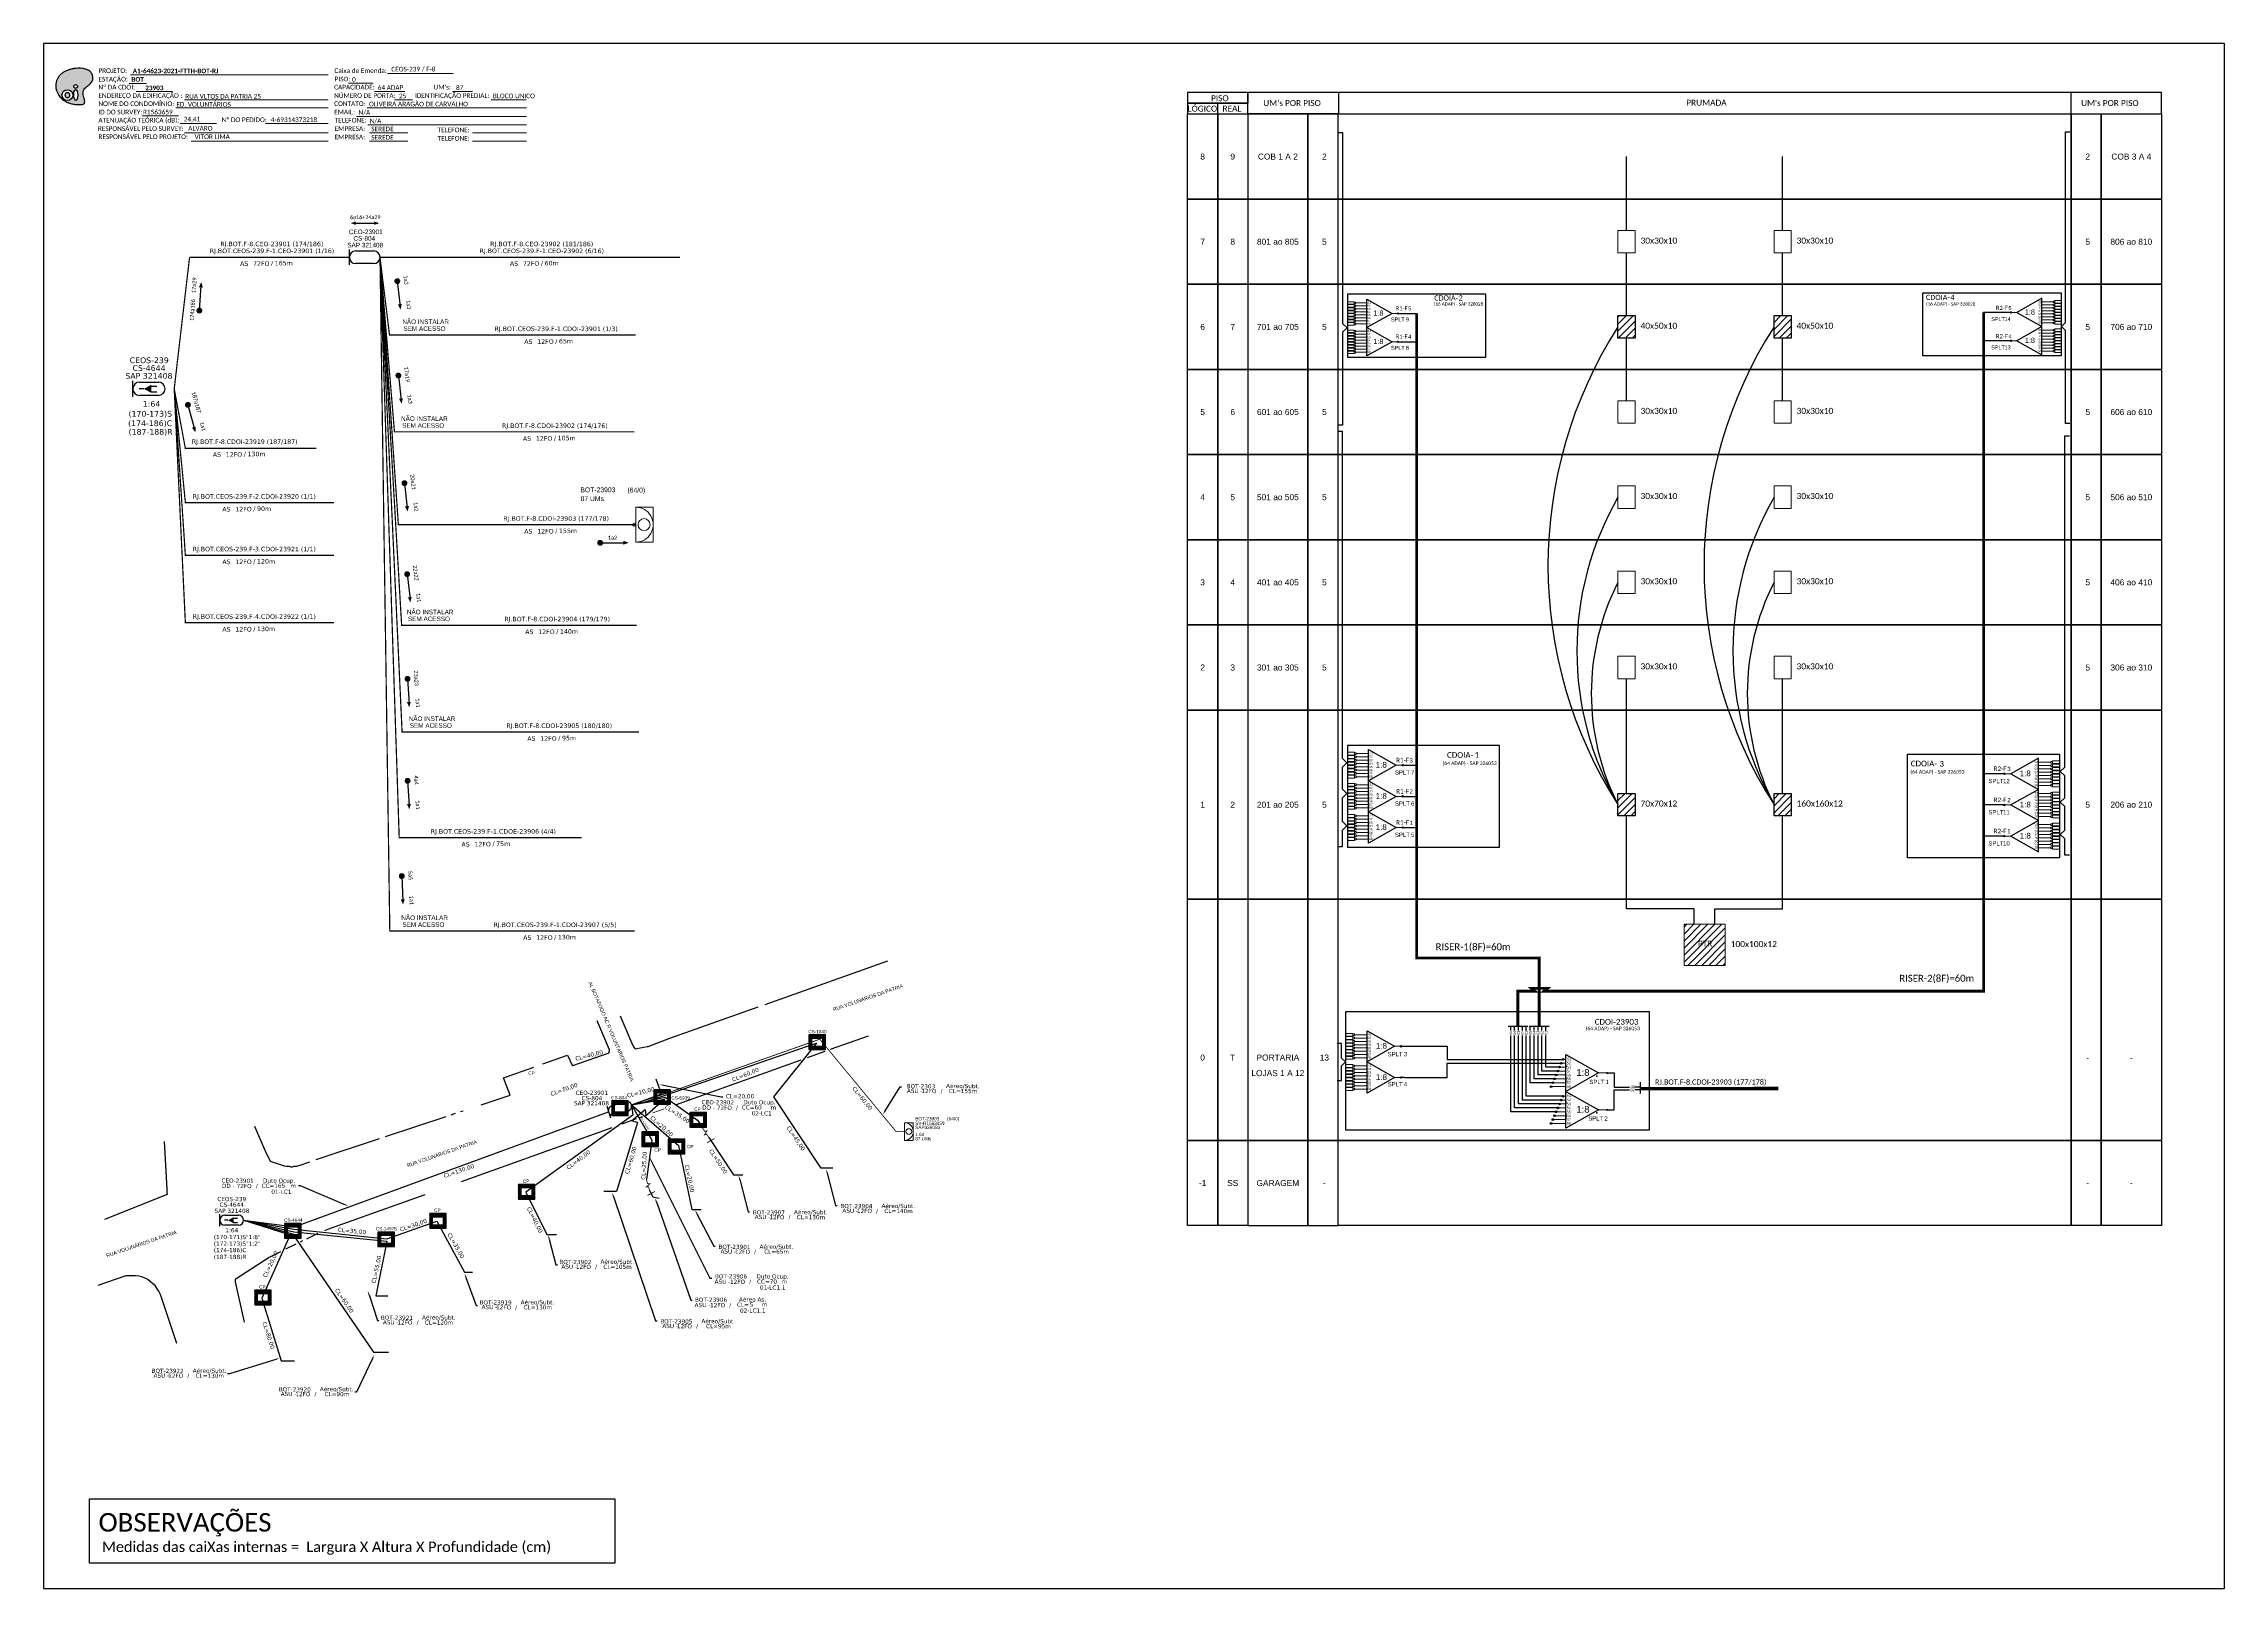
# Paper-space layout 'CDOI-XXXX' of a CAD drawing. Extents: x 0 to 839, y 0 to 594.
# The model-space entities are those that its viewports show. They can reach past a viewport. Long polylines and large blocks are cut down to what shows.
import ezdxf
from ezdxf import colors
from ezdxf.entities.mleader import LeaderData, LeaderLine
from ezdxf.enums import TextEntityAlignment as Align
from ezdxf.math import Vec2, Vec3

# ---------------------------------------------------------------- set-up
doc = ezdxf.new("R2010")
doc.units = 0
for name, color, linetype in [('10.1-Caixas Subterrâneas', 5, 'Continuous'), ('20.4-CEOS', 1, 'Continuous'), ('20.5-CEO', 1, 'Continuous'), ('CAP a instalar', 1, 'Continuous'), ('celulas gpon', 7, 'Continuous'), ('label_cabos', 7, 'Continuous'), ('Legenda', 1, 'Continuous'), ('QUADRA', 7, 'Continuous'), ('SETA', 7, 'Continuous'), ('Subida Lateral', 5, 'Continuous')]:
    doc.layers.add(name, color=color, linetype=linetype)
for name, color, linetype, lineweight in [("20.0-LEGENDA DOS CDO'S", 1, 'Continuous', 0), ('20.1-CDO_INTERIOR', 1, 'Continuous', 0), ('20.2-CDO_POSTE', 1, 'Continuous', 5), ('40.1-ETIQUETAS', 1, 'Continuous', 20), ('Segmento Logradouro Texto', 7, 'Continuous', 0)]:
    doc.layers.add(name, color=color, linetype=linetype, lineweight=lineweight)
doc.layers.add('EXTRA', color=50, linetype='Continuous', plot=False)
doc.styles.add('ARIAL', font='arial.ttf')
doc.styles.add('DIGICADE', font='arial.ttf')
doc.styles.add('siredit', font='verdana.ttf')
doc.styles.get("Standard").update_dxf_attribs({"font": 'arial.ttf'})
doc.styles.add('WMF-Calibri0', font='calibri.ttf')
doc.styles.add('WMF-Calibri1', font='calibrib.ttf')
doc.linetypes.add('FENCELINE1', pattern='A,0.25,-0.1,[133,ltypeshp.shx,S=0.1,R=0,X=-0.1,Y=0],-0.1,1', length=1.45)

# ---------------------------------------------------------------- blocks, each defined once
blk = doc.blocks.new('OI')
h = blk.add_hatch(color=40)
edge = h.paths.add_edge_path()
edge.add_spline(control_points=[(4.35, -0.67), (3.92, -0.99), (3.26, -1.5), (2.81, -2.59), (2.9, -3.5), (3.06, -4.27), (3.31, -4.85), (3.37, -5.39), (3.4, -5.88), (3.2, -6.4), (2.54, -6.61), (1.65, -6.63), (0.55, -6.67), (-0.56, -6.42), (-1.61, -6.14), (-2.77, -5.61), (-3.92, -4.77), (-4.89, -3.7), (-5.34, -2.65), (-5.6, -1.94), (-5.85, -0.96), (-5.71, 0.47), (-5.1, 2.02), (-4.14, 3.02), (-3.3, 3.61), (-2.37, 4.16), (-1.36, 4.44), (-0.56, 4.7), (0.79, 4.85), (2.24, 4.97), (3.79, 4.57), (4.67, 4.21), (5.44, 3.65), (5.76, 2.99), (6.03, 2.21), (6.01, 1.46), (5.72, 0.64), (5.31, 0.08), (4.88, -0.38), (4.51, -0.55), (4.35, -0.67)], knot_values=[0, 0, 0, 0, 1.60434, 2.417191, 3.427595, 4.282808, 4.776746, 5.304182, 5.888771, 6.258406, 6.858137, 7.79129, 8.986195, 10.124242, 11.187857, 12.242908, 13.953784, 15.414161, 16.515391, 17.349188, 17.675853, 19.552021, 21.515531, 22.568638, 23.63245, 24.621084, 25.782718, 26.745347, 27.142653, 29.870543, 31.004649, 31.921532, 32.709589, 33.801391, 34.042471, 35.192333, 35.971461, 36.628871, 37.254359, 37.836911, 37.836911, 37.836911, 37.836911], degree=3, periodic=0)
h.paths.add_polyline_path([(1.13, -0.87, -1), (-0.04, -0.87, -1)], flags=16)
edge = h.paths.add_edge_path(flags=16)
edge.add_ellipse((0.56, -3.59), major_axis=(-0.02, 1.71), ratio=0.361305, start_angle=0, end_angle=360)
h.paths.add_polyline_path([(-0.36, -3.62, -1), (-3.8, -3.62, -1)], flags=16)
edge = h.paths.add_edge_path(flags=0)
edge.add_ellipse((-2.08, -3.62), major_axis=(0, 0.885), ratio=0.758294, start_angle=0, end_angle=360)
at = {"color": 40}
for centre, radius in [((-2.08, -3.62), 1.72), ((0.54, -0.87), 0.587)]:
    blk.add_circle(centre, radius, dxfattribs=at)
blk.add_ellipse((-2.08, -3.62), major_axis=(0, 0.885), ratio=0.758294, start_param=-3.141592653589792, end_param=3.141592653589792, dxfattribs=at)
blk.add_ellipse((0.56, -3.59), major_axis=(-0.02, 1.71), ratio=0.361305, dxfattribs=at)
at = {"color": 40, "start_tangent": (-0.800898, -0.598801), "end_tangent": (-0.800898, -0.598801)}
blk.add_spline([(4.35, -0.67), (3.2, -1.78), (2.9, -2.54), (2.92, -3.55), (3.12, -4.38), (3.28, -4.85), (3.37, -5.37), (3.35, -5.95), (3.2, -6.29), (2.66, -6.55), (1.73, -6.63), (0.54, -6.62), (-0.58, -6.41), (-1.6, -6.11), (-2.56, -5.67), (-3.95, -4.67), (-4.89, -3.56), (-5.37, -2.56), (-5.64, -1.78), (-5.72, -1.46), (-5.63, 0.42), (-4.84, 2.22), (-4.13, 2.99), (-3.27, 3.62), (-2.4, 4.09), (-1.3, 4.47), (-0.37, 4.72), (0.02, 4.77), (2.75, 4.8), (3.85, 4.53), (4.69, 4.16), (5.31, 3.68), (5.85, 2.73), (5.93, 2.5), (5.94, 1.35), (5.67, 0.62), (5.29, 0.08), (4.84, -0.36), (4.35, -0.67)], degree=3, dxfattribs=at)
blk = doc.blocks.new('CARIMBO')
at = {"color": 7, "lineweight": 0}
for points in [[(134.48, -16.3), (159.61, -16.3)], [(35.15, -20.06), (41.7, -20.06)], [(35.66, -16.79), (111.64, -16.79)], [(37.81, -23.14), (51.75, -23.14)], [(119.43, -20.02), (128.92, -20.02)], [(129.48, -23.14), (141.1, -23.14)], [(159.42, -23.14), (167.09, -23.14)], [(40.13, -32.55), (54.07, -32.55)], [(52.97, -29.48), (111.64, -29.48)], [(56.38, -26.37), (111.64, -26.37)], [(122.56, -32.72), (187.83, -32.72)], [(126.6, -29.48), (187.83, -29.48)], [(137.07, -26.37), (144.01, -26.37)], [(174.24, -26.37), (187.8, -26.37)], [(54.67, -35.52), (68.61, -35.52)], [(56.38, -39.07), (111.64, -39.07)], [(126.84, -35.96), (187.83, -35.96)], [(127.45, -39.07), (142.25, -39.07)], [(167.06, -39.07), (187.83, -39.07)], [(58.87, -42.31), (111.64, -42.31)], [(127.45, -42.31), (142.25, -42.31)], [(167.06, -42.31), (187.83, -42.31)]]:
    blk.add_lwpolyline(points, dxfattribs=at)
at = {"color": 7, "xscale": 1.213923925163967, "yscale": 1.213923925163967, "zscale": 1.213923925163967, "rotation": 0.1532896023949059}
blk.add_blockref('OI', (13.86, -20.16), dxfattribs=at)
at = {"color": 7, "lineweight": 0, "style": 'WMF-Calibri0'}
for s, height, p in [('PROJETO:', 1.793, (23.26, -16.04)), ('Caixa de Emenda:', 1.7927, (114.02, -16.04)), ('ESTAÇÃO:', 1.793, (23.26, -19.32)), ('ENDEREÇO DA EDIFICAÇÃO :', 1.7927, (23.26, -25.63)), ('Nº DA CDOI:', 1.7927, (23.26, -22.39)), ('CAPACIDADE:', 1.7927, (113.91, -22.39)), ('NÚMERO DE PORTA:', 1.7927, (113.91, -25.63)), ('PISO:', 1.793, (114.09, -19.28)), ('IDENTIFICAÇÃO PREDIAL:', 1.7927, (144.99, -25.63)), ("UM's:", 1.793, (152.15, -22.39)), ('ATENUAÇÃO TEÓRICA (dB):', 1.7927, (23.26, -35.09)), ('NOME DO CONDOMÍNIO:', 1.7927, (23.26, -28.74)), ('ID DO SURVEY:', 1.7927, (23.26, -31.97)), ('CONTATO:', 1.793, (113.91, -28.74)), ('EMAIL:', 1.793, (113.91, -31.97)), ('TELEFONE:', 1.793, (114.09, -35.09)), ('RESPONSÁVEL PELO SURVEY:', 1.7927, (23.02, -38.32)), ('RESPONSÁVEL PELO PROJETO:', 1.7927, (23.26, -41.44)), ('EMPRESA:', 1.793, (114.09, -38.32)), ('EMPRESA:', 1.793, (114.09, -41.56)), ('TELEFONE:', 1.793, (153.7, -38.83)), ('TELEFONE:', 1.793, (153.7, -42.06))]:
    blk.add_text(s, height=height, dxfattribs=at).set_placement(p)
at = {"color": 7, "lineweight": 0, "flags": 8}
for tag, p, style in [('PROJ', (36.46, -16.13), 'WMF-Calibri1'), ('CEOS-XX', (135.87, -15.46), 'WMF-Calibri0'), ('EST', (35.94, -19.41), 'WMF-Calibri1'), ('LOGRADOURO', (56.65, -25.91), 'WMF-Calibri0'), ('PISO_PTR', (120.78, -19.42), 'WMF-Calibri0'), ('CAPAC.', (130.66, -22.52), 'WMF-Calibri0'), ('N°', (138.85, -25.77), 'WMF-Calibri0'), ("UC'S", (160.78, -22.54), 'WMF-Calibri0'), ('N°PREDIO', (174.94, -25.77), 'WMF-Calibri0'), ('_ID_', (40.39, -31.94), 'WMF-Calibri0'), ('NOME_DO_COND.', (53.23, -29.02), 'WMF-Calibri0'), ('O_POTEN', (56.06, -34.68), 'WMF-Calibri0'), ('EMAIL', (123.26, -32.12), 'WMF-Calibri0'), ('NOME_DO_CONTATO', (127.3, -28.89), 'WMF-Calibri0'), ('RES_SURVEY', (57.78, -38.23), 'WMF-Calibri0'), ('RES_PROJ', (60.27, -41.47), 'WMF-Calibri0'), ('TELEFONE', (127.55, -35.36), 'WMF-Calibri0'), ('EMP_RESP_SURVEY', (128.16, -38.47), 'WMF-Calibri0'), ('EMP_RESP_PROJ', (128.16, -41.71), 'WMF-Calibri0'), ('CONT_RESP_SURVEY', (167.76, -38.47), 'WMF-Calibri0'), ('CONT_RESP_PROJ', (167.76, -41.71), 'WMF-Calibri0')]:
    blk.add_attdef(tag, p, '', height=1.79, dxfattribs=dict(at, style=style))
at = {"color": 7, "lineweight": 0, "style": 'WMF-Calibri1', "flags": 8}
blk.add_attdef("N° CDO'S", text='', height=1.79, dxfattribs=at).set_placement((44.78, -22.68), align=Align.CENTER)
blk = doc.blocks.new('CEOS_RP_CT_DRT')
at = {"layer": '20.4-CEOS', "color": 0}
for p, q in [((-4.54, 1.19), (-1.19, 1.19)), ((-1.19, -1.19), (-4.54, -1.19))]:
    blk.add_line(p, q, dxfattribs=at)
for points in [[(-5.73, -1.43), (-5.73, 1.44)], [(-3.79, 0), (-4.59, 0)], [(-2.47, 0.48), (-1.45, 0.48)], [(-2.47, -0.52), (-1.45, -0.52)]]:
    blk.add_lwpolyline(points, dxfattribs=at)
blk.add_lwpolyline([(-3.79, 0, 0, 1.47, 0), (-2.41, 0, 1.47, 1.47, 0)], format="xyseb", dxfattribs=at)
for centre, start, end in [((-4.54, 0), 90, 270), ((-1.19, 0), 270, 90)]:
    blk.add_arc(centre, 1.19, start, end, dxfattribs=at)
at = {"layer": '20.4-CEOS', "color": 7, "style": 'siredit'}
for tag, p in [('Nº_DA_CEOS', (-2.86, 5.6)), ('LOCAL', (-2.86, 4.24)), ('SAP', (-2.86, 2.78)), ('RACIO_SPLITAGEM', (-2.86, -1.88)), ('FIBRAS_SPLITTER', (-2.86, -3.58)), ('RESERVA_FINAIS', (-2.86, -6.39)), ('FIBRAS_TOP_C', (-2.86, -5.08))]:
    blk.add_attdef(tag, text='', height=1.01, dxfattribs=at).set_placement(p, align=Align.TOP_CENTER)
blk = doc.blocks.new('ETIQUETA_RS5F')
at = {"layer": '40.1-ETIQUETAS', "color": 0, "style": 'siredit'}
blk.add_text('/', height=1.5, dxfattribs=at).set_placement((1.58, -1.95), align=Align.MIDDLE_RIGHT)
for tag, p in [('ETIQUETA_R_SECUNDARIA', (1.21, 2.1)), ('ETIQUETA_R_PRIMARIA', (1.21, 4.1)), ('F_ATIVAS/F_MORTAS', (1.14, -4.24))]:
    blk.add_attdef(tag, text='', height=1.5, dxfattribs=at).set_placement(p, align=Align.MIDDLE_CENTER)
for tag, p in [('TIPO_CABO', (-6.58, -2.12)), ('CAP_CABO', (0.4, -2.09))]:
    blk.add_attdef(tag, text='', height=1.5, dxfattribs=at).set_placement(p, align=Align.MIDDLE_RIGHT)
for tag, p in [('FUSÃO_1', (0.85, -8.39)), ('FUSÃO_2', (0.85, -10.6)), ('FUSÃO_3', (0.85, -12.93)), ('FUSÃO_4', (0.85, -15.14)), ('FUSÃO_5', (0.85, -17.16))]:
    blk.add_attdef(tag, text='', height=1.5, dxfattribs=at).set_placement(p, align=Align.CENTER)
blk.add_attdef('METROS', text='', height=1.5, dxfattribs=at).set_placement((2.14, -1.95), align=Align.MIDDLE_LEFT)
blk = doc.blocks.new('CDOE-TEXTO PADRÃO')
at = {"layer": "20.0-LEGENDA DOS CDO'S", "color": 0, "style": 'ARIAL'}
for tag, p in [('CDO_N', (0.49, 7.39)), ('SAP', (0.51, 1.67)), ('CORDOALHA', (0.5, 4.33)), ('SPLITER_1', (0.59, -0.91)), ('(XX-XX_F)S', (0.54, -8.29)), ('SPLITER_2', (0.6, -3.55)), ('(XX-XX_L)S', (0.55, -10.83)), ('UMS', (0.55, -13.15))]:
    blk.add_attdef(tag, p, '', height=1.7, rotation=0.11799, dxfattribs=at)
blk.add_attdef('FIBRAS_UTILIZADAS', text='', height=1.7, rotation=0.11799, dxfattribs=at).set_placement((19.77, 7.43), align=Align.CENTER)
blk = doc.blocks.new('*X59')
at = {"color": 0, "linetype": 'Continuous'}
for p, q in [((-1.25, 0.34099), (-0.49099, 1.1)), ((-1.25, 0.517767), (-0.667767, 1.1)), ((-1.25, 0.694544), (-0.844544, 1.1)), ((-1.25, 0.87132), (-1.02132, 1.1)), ((-1.25, 1.048097), (-1.198097, 1.1)), ((-1.25, 0.164214), (-0.8035, 0.610714)), ((-1.25, -0.012563), (-0.8035, 0.433937)), ((-1.25, -0.18934), (-0.8035, 0.25716)), ((-1.25, -0.366117), (-0.8035, 0.080383)), ((-0.789214, 0.625), (-0.314214, 1.1)), ((-0.612437, 0.625), (-0.137437, 1.1)), ((-0.43566, 0.625), (0.03934, 1.1)), ((-0.258883, 0.625), (0.216117, 1.1)), ((-0.082107, 0.625), (0.392893, 1.1)), ((0.09467, 0.625), (0.56967, 1.1)), ((0.271447, 0.625), (0.746447, 1.1)), ((0.448223, 0.625), (0.923223, 1.1)), ((0.625, 0.625), (1.1, 1.1)), ((0.801777, 0.625), (1.25, 1.073223)), ((0.8035, 0.449947), (1.25, 0.896447)), ((0.8035, 0.27317), (1.25, 0.71967)), ((0.8035, 0.096393), (1.25, 0.542893)), ((0.8035, -0.080383), (1.25, 0.366117)), ((0.8035, -0.25716), (1.25, 0.18934)), ((0.8035, -0.433937), (1.25, 0.012563)), ((-1.25, -0.542893), (-0.8035, -0.096393)), ((-1.25, -0.71967), (-0.8035, -0.27317)), ((-1.25, -0.896447), (-0.8035, -0.449947)), ((-1.25, -1.073223), (-0.801777, -0.625)), ((-1.1, -1.1), (-0.625, -0.625)), ((-0.923223, -1.1), (-0.448223, -0.625)), ((-0.746447, -1.1), (-0.271447, -0.625)), ((-0.56967, -1.1), (-0.09467, -0.625)), ((-0.392893, -1.1), (0.082107, -0.625)), ((-0.216117, -1.1), (0.258883, -0.625)), ((-0.03934, -1.1), (0.43566, -0.625)), ((0.137437, -1.1), (0.612437, -0.625)), ((0.314214, -1.1), (0.789214, -0.625)), ((0.49099, -1.1), (1.25, -0.34099)), ((0.667767, -1.1), (1.25, -0.517767)), ((0.8035, -0.610714), (1.25, -0.164214)), ((0.844544, -1.1), (1.25, -0.694544)), ((1.02132, -1.1), (1.25, -0.87132)), ((1.198097, -1.1), (1.25, -1.048097))]:
    blk.add_line(p, q, dxfattribs=at)
blk = doc.blocks.new('MANHOLE_MQ')
at = {"color": 0, "linetype": 'Continuous'}
for p, q in [((0.0000062, 0.0000057), (-0.0000063, 0.0000057)), ((-0.0000063, 0.0000057), (-0.0000063, -0.0000053)), ((-0.000004, 0.0000033), (0.000004, 0.0000033)), ((-0.000004, -0.0000029), (-0.000004, 0.0000033)), ((0.000004, 0.0000033), (0.000004, -0.0000029)), ((0.0000062, -0.0000053), (0.0000062, 0.0000057)), ((-0.0000063, -0.0000053), (0.0000062, -0.0000053)), ((0.000004, -0.0000029), (-0.000004, -0.0000029)), ((0.000004, -0.0000029), (0.000004, -0.0000029))]:
    blk.add_line(p, q, dxfattribs=at)
at = {"color": 0, "linetype": 'Continuous', "xscale": 5e-06, "yscale": 5e-06, "zscale": 1e-05}
blk.add_blockref('*X59', (0, 0.0000002), dxfattribs=at)
blk = doc.blocks.new('*U90')
at = {"layer": '20.4-CEOS', "color": 7, "style": 'siredit'}
for tag, p in [('FIBRAS_SPLITTER', (0, 0)), ('FIBRAS_TOP_C', (0, -4.13)), ('RESERVA_FINAIS', (0, -5.46))]:
    blk.add_attdef(tag, p, '', height=1.01, dxfattribs=at)
for tag, p, flags in [('QTDE', (0, -9.4), 1), ('ID_ATIVIDADE', (0, -6.77), 3), ('FATOR', (0, -8.09), 1), ('FID', (0, -10.71), 1)]:
    blk.add_attdef(tag, p, '', height=1.01, dxfattribs=dict(at, flags=flags))
blk = doc.blocks.new('*U89')
at = {"layer": '20.4-CEOS', "color": 7, "style": 'siredit'}
blk.add_attdef('FIBRAS_SPLITTER', (0, 0), '', height=1.01, dxfattribs=at)
for tag, p, flags in [('QTDE', (0, -4.11), 1), ('ID_ATIVIDADE', (0, -1.48), 3), ('FATOR', (0, -2.79), 3), ('FID', (0, -5.42), 1)]:
    blk.add_attdef(tag, p, '', height=1.01, dxfattribs=dict(at, flags=flags))
blk = doc.blocks.new('LEGENDA DOS CABOS')
at = {"layer": 'EXTRA', "color": 0, "style": 'siredit'}
for tag, p in [('ID', (4.6, 0.97)), ('XX', (9.03, 0.97))]:
    blk.add_attdef(tag, text='', height=0.48, rotation=359.69, dxfattribs=at).set_placement(p, align=Align.MIDDLE_CENTER)
at = {"layer": 'Legenda', "color": 0, "style": 'siredit'}
for tag, p in [('TIPO_CABO', (1.31, 0)), ('CABO', (4.69, -0.05)), ('/', (6.81, -0.05)), ('METROS', (10.03, -0.05))]:
    blk.add_attdef(tag, text='', height=0.8, rotation=359.69, dxfattribs=at).set_placement(p, align=Align.MIDDLE_CENTER)
blk = doc.blocks.new('Inst CB AS CFOA-SM-ASU-120-S-12')
at = {"layer": 'label_cabos', "color": 0, "style": 'siredit'}
for tag, flags, p in [('ID_ATIVIDADE', 3, (1.31, 2.67)), ('FATOR', 1, (11.56, 2.55))]:
    blk.add_attdef(tag, text='', height=1, rotation=359.69, dxfattribs=dict(at, flags=flags)).set_placement(p, align=Align.MIDDLE_CENTER)
for tag, p in [('TIPO_CABO', (1.26, 0)), ('DESTINO_CABO', (3.13, 1.26)), ('CABO', (4.69, -0.05)), ('/', (7.71, -0.05)), ('LANCE', (10.81, 0)), ('TIPO_CABO', (13.11, 1.24)), ('UND', (15.96, 0)), ('FID', (13.15, -1.41))]:
    blk.add_attdef(tag, text='', height=1, rotation=359.69, dxfattribs=at).set_placement(p, align=Align.MIDDLE_CENTER)
blk.add_attdef('QTDE', (12.43, -0.47), '', height=1, rotation=359.69, dxfattribs=at)
blk = doc.blocks.new('Inst CB DT OCUP CFOA-SM-DD-S-72')
at = {"layer": 'label_cabos', "color": 0, "style": 'siredit'}
for tag, flags, p in [('ID_ATIVIDADE', 3, (1.31, 2.67)), ('FATOR', 1, (11.56, 2.55))]:
    blk.add_attdef(tag, text='', height=1, rotation=359.69, dxfattribs=dict(at, flags=flags)).set_placement(p, align=Align.MIDDLE_CENTER)
for tag, p in [('TIPO_CABO', (1.11, 0)), ('DESTINO_CABO', (3.13, 1.26)), ('CABO', (4.69, -0.05)), ('/', (7.71, -0.05)), ('LANCE', (10.41, 0.02)), ('TIPO_CABO', (13.11, 1.24)), ('UND', (16.46, 0)), ('FID', (13.65, -1.41))]:
    blk.add_attdef(tag, text='', height=1, rotation=359.69, dxfattribs=at).set_placement(p, align=Align.MIDDLE_CENTER)
blk.add_attdef('QTDE', (11.93, -0.45), '', height=1, rotation=359.69, dxfattribs=at)
blk = doc.blocks.new('Inst CB DT OCUP CFOA-SM-ASU-120-S-12')
at = {"layer": 'label_cabos', "color": 0, "style": 'siredit'}
for tag, flags, p in [('ID_ATIVIDADE', 3, (1.31, 2.67)), ('FATOR', 1, (11.56, 2.55))]:
    blk.add_attdef(tag, text='', height=1, rotation=359.69, dxfattribs=dict(at, flags=flags)).set_placement(p, align=Align.MIDDLE_CENTER)
for tag, p in [('TIPO_CABO', (1.26, 0)), ('DESTINO_CABO', (3.13, 1.26)), ('CABO', (4.69, -0.05)), ('/', (7.71, -0.05)), ('LANCE', (10.91, 0)), ('TIPO_CABO', (13.11, 1.24)), ('UND', (15.96, 0)), ('FID', (13.15, -1.41))]:
    blk.add_attdef(tag, text='', height=1, rotation=359.69, dxfattribs=at).set_placement(p, align=Align.MIDDLE_CENTER)
blk.add_attdef('QTDE', (12.43, -0.47), '', height=1, rotation=359.69, dxfattribs=at)
blk = doc.blocks.new('SPLT_1-8_SC-APC')
at = {"color": 1, "lineweight": 0}
blk.add_lwpolyline([(-17.04, -7.55), (-19.26, -7.55)], dxfattribs=at)
at = {"color": 1}
blk.add_lwpolyline([(-7.37, -2.1), (-17.04, -7.55), (-7.37, -13), (-7.37, -2.1)], dxfattribs=at)
at = {"color": 3, "lineweight": 0}
for points in [[(-2.99, -3.51), (-7.37, -3.51)], [(-7.37, -4.66), (-2.99, -4.66)], [(-7.37, -5.82), (-2.99, -5.82)], [(-7.37, -6.97), (-2.99, -6.97)], [(-2.41, -3.02), (-2.41, -4)], [(-2.41, -3.02), (0, -3.02)], [(-2.41, -4), (0, -4)], [(-2.41, -4.17), (-2.41, -5.16)], [(-2.41, -4.17), (0, -4.17)], [(-2.41, -5.16), (0, -5.16)], [(-2.41, -5.32), (-2.41, -6.31)], [(-2.41, -5.32), (0, -5.32)], [(-2.41, -6.31), (0, -6.31)], [(-2.41, -6.48), (-2.41, -7.46)], [(-2.41, -6.48), (0, -6.48)], [(-2.41, -7.46), (0, -7.46)], [(-7.37, -8.12), (-2.99, -8.12)], [(-7.37, -9.28), (-2.99, -9.28)], [(-7.37, -10.43), (-2.99, -10.43)], [(-7.37, -11.58), (-2.99, -11.58)], [(-2.41, -7.63), (-2.41, -8.62)], [(-2.41, -7.63), (0, -7.63)], [(-2.41, -8.62), (0, -8.62)], [(-2.41, -8.78), (-2.41, -9.77)], [(-2.41, -8.78), (0, -8.78)], [(-2.41, -9.77), (0, -9.77)], [(-2.41, -9.94), (-2.41, -10.92)], [(-2.41, -9.94), (0, -9.94)], [(-2.41, -10.92), (0, -10.92)], [(-2.41, -11.09), (-2.41, -12.08)], [(-2.41, -11.09), (0, -11.09)], [(-2.41, -12.08), (0, -12.08)]]:
    blk.add_lwpolyline(points, dxfattribs=at)
for points in [[(-2.99, -3.22), (-2.41, -3.22), (-2.41, -3.8), (-2.99, -3.8)], [(-2.99, -4.38), (-2.41, -4.38), (-2.41, -4.95), (-2.99, -4.95)], [(-2.99, -5.53), (-2.41, -5.53), (-2.41, -6.1), (-2.99, -6.1)], [(-2.99, -6.68), (-2.41, -6.68), (-2.41, -7.26), (-2.99, -7.26)], [(-2.99, -7.84), (-2.41, -7.84), (-2.41, -8.41), (-2.99, -8.41)], [(-2.99, -8.99), (-2.41, -8.99), (-2.41, -9.56), (-2.99, -9.56)], [(-2.99, -10.14), (-2.41, -10.14), (-2.41, -10.72), (-2.99, -10.72)], [(-2.99, -11.3), (-2.41, -11.3), (-2.41, -11.87), (-2.99, -11.87)]]:
    blk.add_lwpolyline(points, close=True, dxfattribs=at)
at = {"color": 1, "style": 'ARIAL'}
for s, height, p in [('1:8', 2, (-13.91, -8.4)), ('S1', 0.75, (-8.74, -3.78)), ('S2', 0.75, (-8.74, -4.97)), ('S3', 0.75, (-8.74, -6.18)), ('S4', 0.75, (-8.74, -7.36)), ('S5', 0.75, (-8.74, -8.57)), ('S6', 0.75, (-8.74, -9.69)), ('S7', 0.75, (-8.74, -10.78)), ('S8', 0.75, (-8.74, -11.9))]:
    blk.add_text(s, height=height, dxfattribs=at).set_placement(p)

msp = doc.modelspace()

# ---------------------------------------------------------------- hatches: boundary and pattern name
h = msp.add_hatch(color=3)
h.dxf.hatch_style = 1
edge = h.paths.add_edge_path()
edge.add_arc((431.41, 1195.26), 0.256, 0, 360)
h = msp.add_hatch()
h.set_pattern_fill('ANSI31', color=1, scale=0.6)
h.set_pattern_definition([(45, (-463.1432, 85.2892), (-1.3470384, 1.3470384), [])])
h.paths.add_polyline_path([(522.68, 1010.69), (516.06, 1010.69), (516.06, 1002.07), (522.68, 1002.07)])
h.paths.add_polyline_path([(582.68, 1010.69), (576.06, 1010.69), (576.06, 1002.07), (582.68, 1002.07)])
h.paths.add_polyline_path([(576.06, 1185.79), (582.68, 1185.79), (582.68, 1194.41), (576.06, 1194.41)])
h.paths.add_polyline_path([(516.06, 1185.79), (522.68, 1185.79), (522.68, 1194.41), (516.06, 1194.41)])
h = msp.add_hatch(color=3)
h.dxf.hatch_style = 1
edge = h.paths.add_edge_path()
edge.add_arc((667.16, 1195.69), 0.256, 0, 360)
h = msp.add_hatch(color=3)
h.dxf.hatch_style = 1
edge = h.paths.add_edge_path()
edge.add_arc((431.41, 1184.36), 0.256, 0, 360)
h = msp.add_hatch(color=3)
h.dxf.hatch_style = 1
edge = h.paths.add_edge_path()
edge.add_arc((667.16, 1184.79), 0.256, 0, 360)
h = msp.add_hatch(color=3)
h.dxf.hatch_style = 1
edge = h.paths.add_edge_path()
edge.add_arc((433.26, 1021.56), 0.282, 0, 360)
h = msp.add_hatch(color=3)
h.dxf.hatch_style = 1
edge = h.paths.add_edge_path()
edge.add_arc((664.66, 1018.25), 0.282, 0, 360)
h = msp.add_hatch(color=3)
h.dxf.hatch_style = 1
edge = h.paths.add_edge_path()
edge.add_arc((433.26, 1009.57), 0.282, 0, 360)
h = msp.add_hatch(color=3)
h.dxf.hatch_style = 1
edge = h.paths.add_edge_path()
edge.add_arc((664.66, 1006.26), 0.282, 0, 360)
h = msp.add_hatch(color=3)
h.dxf.hatch_style = 1
edge = h.paths.add_edge_path()
edge.add_arc((433.26, 997.59), 0.282, 0, 360)
h = msp.add_hatch(color=3)
h.dxf.hatch_style = 1
edge = h.paths.add_edge_path()
edge.add_arc((433.26, 997.59), 0.282, 0, 360)
h = msp.add_hatch(color=3)
h.dxf.hatch_style = 1
edge = h.paths.add_edge_path()
edge.add_arc((664.66, 994.28), 0.282, 0, 360)
h = msp.add_hatch()
h.set_pattern_fill('ANSI31', color=1, scale=0.6)
h.set_pattern_definition([(45, (-280.4512, 3631.6224), (-1.3470384, 1.3470384), [])])
h.paths.add_polyline_path([(557.27, 960.37), (541.47, 960.37), (541.47, 944.56), (557.27, 944.56)])
h.paths.add_polyline_path([(546.2, 951.19), (553.01, 951.19), (553.01, 954.67), (546.2, 954.67)], flags=24)
h = msp.add_hatch(color=3)
h.dxf.hatch_style = 1
edge = h.paths.add_edge_path()
edge.add_arc((432.64, 913.46), 0.282, 0, 360)
h = msp.add_hatch(color=3)
h.dxf.hatch_style = 1
edge = h.paths.add_edge_path()
edge.add_arc((493.61, 905.45), 0.314, 0, 360)
h = msp.add_hatch(color=3)
h.dxf.hatch_style = 1
edge = h.paths.add_edge_path()
edge.add_arc((494.26, 906.95), 0.314, 0, 360)
h = msp.add_hatch(color=3)
h.dxf.hatch_style = 1
edge = h.paths.add_edge_path()
edge.add_arc((494.91, 908.44), 0.314, 0, 360)
h = msp.add_hatch(color=3)
h.dxf.hatch_style = 1
edge = h.paths.add_edge_path()
edge.add_arc((432.64, 901.47), 0.282, 0, 360)
h = msp.add_hatch(color=3)
h.dxf.hatch_style = 1
edge = h.paths.add_edge_path()
edge.add_arc((490.36, 897.95), 0.314, 0, 360)
h = msp.add_hatch(color=3)
h.dxf.hatch_style = 1
edge = h.paths.add_edge_path()
edge.add_arc((491.01, 899.45), 0.314, 0, 360)
h = msp.add_hatch(color=3)
h.dxf.hatch_style = 1
edge = h.paths.add_edge_path()
edge.add_arc((491.66, 900.95), 0.314, 0, 360)
h = msp.add_hatch(color=3)
h.dxf.hatch_style = 1
edge = h.paths.add_edge_path()
edge.add_arc((492.31, 902.45), 0.314, 0, 360)
h = msp.add_hatch(color=3)
h.dxf.hatch_style = 1
edge = h.paths.add_edge_path()
edge.add_arc((492.96, 903.95), 0.314, 0, 360)
h = msp.add_hatch(color=3)
h.dxf.hatch_style = 1
edge = h.paths.add_edge_path()
edge.add_arc((511.92, 903.18), 0.41, -180, 180, ccw=False)
h = msp.add_hatch(color=3)
h.dxf.hatch_style = 1
edge = h.paths.add_edge_path()
edge.add_arc((492.96, 889.78), 0.314, 0, 360)
h = msp.add_hatch(color=3)
h.dxf.hatch_style = 1
edge = h.paths.add_edge_path()
edge.add_arc((493.61, 891.28), 0.314, 0, 360)
h = msp.add_hatch(color=3)
h.dxf.hatch_style = 1
edge = h.paths.add_edge_path()
edge.add_arc((494.26, 892.78), 0.314, 0, 360)
h = msp.add_hatch(color=3)
h.dxf.hatch_style = 1
edge = h.paths.add_edge_path()
edge.add_arc((494.91, 894.28), 0.314, 0, 360)
h = msp.add_hatch(color=3)
h.dxf.hatch_style = 1
edge = h.paths.add_edge_path()
edge.add_arc((511.92, 889.02), 0.41, -180, 180, ccw=False)
h = msp.add_hatch(color=3)
h.dxf.hatch_style = 1
edge = h.paths.add_edge_path()
edge.add_arc((490.36, 883.79), 0.314, 0, 360)
h = msp.add_hatch(color=3)
h.dxf.hatch_style = 1
edge = h.paths.add_edge_path()
edge.add_arc((491.01, 885.29), 0.314, 0, 360)
h = msp.add_hatch(color=3)
h.dxf.hatch_style = 1
edge = h.paths.add_edge_path()
edge.add_arc((491.66, 886.78), 0.314, 0, 360)
h = msp.add_hatch(color=3)
h.dxf.hatch_style = 1
edge = h.paths.add_edge_path()
edge.add_arc((492.31, 888.28), 0.314, 0, 360)

# ---------------------------------------------------------------- linework, layer by layer
at = {"color": 6}
msp.add_line((481.37, 921.06), (473.81, 921.06), dxfattribs=at)
at = {"color": 5}
msp.add_line((489.62, 921.06), (481.92, 921.06), dxfattribs=at)
at = {"color": 3}
msp.add_line((524.71, 897.79), (522.66, 897.79), dxfattribs=at)
for points in [[(-89.32, 705.02), (749.25, 705.02), (749.25, 1299.02), (-89.32, 1299.02), (-89.32, 705.02)], [(362.14, 1271.96), (362.14, 1276.07)], [(373.71, 1271.96), (725.04, 1271.96), (725.04, 1280.18), (373.71, 1280.18), (373.71, 1280.18), (373.71, 1276.07)], [(408.76, 1271.96), (408.76, 1280.18)], [(690.3, 1271.96), (690.3, 1280.18)], [(496, 906.38), (496, 905.49)], [(496, 892.21), (496, 891.32)]]:
    msp.add_lwpolyline(points)
for points in [[(350.56, 1276.07), (373.71, 1276.07), (373.71, 1280.18), (350.56, 1280.18)], [(350.56, 1271.96), (373.71, 1271.96), (373.71, 1276.07), (350.56, 1276.07)], [(350.56, 1271.96), (362.14, 1271.96), (362.14, 1239.21), (350.56, 1239.21)], [(362.14, 1271.96), (373.71, 1271.96), (373.71, 1239.21), (362.14, 1239.21)], [(396.85, 1271.96), (373.71, 1271.96), (373.71, 1239.21), (396.85, 1239.21)], [(408.43, 1271.96), (396.85, 1271.96), (396.85, 1239.21), (408.43, 1239.21)], [(408.43, 1271.96), (690.32, 1271.96), (690.32, 1239.21), (408.43, 1239.21)], [(690.32, 1271.96), (701.89, 1271.96), (701.89, 1239.21), (690.32, 1239.21)], [(701.89, 1271.96), (725.04, 1271.96), (725.04, 1239.21), (701.89, 1239.21)], [(350.56, 1239.21), (362.14, 1239.21), (362.14, 1206.47), (350.56, 1206.47)], [(362.14, 1239.21), (373.71, 1239.21), (373.71, 1206.47), (362.14, 1206.47)], [(396.85, 1239.21), (373.71, 1239.21), (373.71, 1206.47), (396.85, 1206.47)], [(408.43, 1239.21), (396.85, 1239.21), (396.85, 1206.47), (408.43, 1206.47)], [(408.43, 1239.21), (690.32, 1239.21), (690.32, 1206.47), (408.43, 1206.47)], [(690.32, 1239.21), (701.89, 1239.21), (701.89, 1206.47), (690.32, 1206.47)], [(701.89, 1239.21), (725.04, 1239.21), (725.04, 1206.47), (701.89, 1206.47)], [(350.56, 1206.47), (362.14, 1206.47), (362.14, 1173.73), (350.56, 1173.73)], [(362.14, 1206.47), (373.71, 1206.47), (373.71, 1173.73), (362.14, 1173.73)], [(396.85, 1206.47), (373.71, 1206.47), (373.71, 1173.73), (396.85, 1173.73)], [(408.43, 1206.47), (396.85, 1206.47), (396.85, 1173.73), (408.43, 1173.73)], [(408.43, 1206.47), (690.32, 1206.47), (690.32, 1173.73), (408.43, 1173.73)], [(690.32, 1206.47), (701.89, 1206.47), (701.89, 1173.73), (690.32, 1173.73)], [(701.89, 1206.47), (725.04, 1206.47), (725.04, 1173.73), (701.89, 1173.73)], [(350.56, 1173.73), (362.14, 1173.73), (362.14, 1140.98), (350.56, 1140.98)], [(362.14, 1173.73), (373.71, 1173.73), (373.71, 1140.98), (362.14, 1140.98)], [(396.85, 1173.73), (373.71, 1173.73), (373.71, 1140.98), (396.85, 1140.98)], [(408.43, 1173.73), (396.85, 1173.73), (396.85, 1140.98), (408.43, 1140.98)], [(408.43, 1173.73), (690.32, 1173.73), (690.32, 1140.98), (408.43, 1140.98)], [(690.32, 1173.73), (701.89, 1173.73), (701.89, 1140.98), (690.32, 1140.98)], [(701.89, 1173.73), (725.04, 1173.73), (725.04, 1140.98), (701.89, 1140.98)], [(350.56, 1140.98), (362.14, 1140.98), (362.14, 1108.24), (350.56, 1108.24)], [(362.14, 1140.98), (373.71, 1140.98), (373.71, 1108.24), (362.14, 1108.24)], [(396.85, 1140.98), (373.71, 1140.98), (373.71, 1108.24), (396.85, 1108.24)], [(408.43, 1140.98), (396.85, 1140.98), (396.85, 1108.24), (408.43, 1108.24)], [(408.43, 1140.98), (690.32, 1140.98), (690.32, 1108.24), (408.43, 1108.24)], [(690.32, 1140.98), (701.89, 1140.98), (701.89, 1108.24), (690.32, 1108.24)], [(701.89, 1140.98), (725.04, 1140.98), (725.04, 1108.24), (701.89, 1108.24)], [(350.56, 1108.24), (362.14, 1108.24), (362.14, 1075.5), (350.56, 1075.5)], [(362.14, 1108.24), (373.71, 1108.24), (373.71, 1075.5), (362.14, 1075.5)], [(396.85, 1108.24), (373.71, 1108.24), (373.71, 1075.5), (396.85, 1075.5)], [(408.43, 1108.24), (396.85, 1108.24), (396.85, 1075.5), (408.43, 1075.5)], [(408.43, 1108.24), (690.32, 1108.24), (690.32, 1075.5), (408.43, 1075.5)], [(690.32, 1108.24), (701.89, 1108.24), (701.89, 1075.5), (690.32, 1075.5)], [(701.89, 1108.24), (725.04, 1108.24), (725.04, 1075.5), (701.89, 1075.5)], [(350.56, 1075.5), (362.14, 1075.5), (362.14, 1042.75), (350.56, 1042.75)], [(362.14, 1075.5), (373.71, 1075.5), (373.71, 1042.75), (362.14, 1042.75)], [(396.85, 1075.5), (373.71, 1075.5), (373.71, 1042.75), (396.85, 1042.75)], [(408.43, 1075.5), (396.85, 1075.5), (396.85, 1042.75), (408.43, 1042.75)], [(408.43, 1075.5), (690.32, 1075.5), (690.32, 1042.75), (408.43, 1042.75)], [(690.32, 1075.5), (701.89, 1075.5), (701.89, 1042.75), (690.32, 1042.75)], [(701.89, 1075.5), (725.04, 1075.5), (725.04, 1042.75), (701.89, 1042.75)], [(350.56, 1042.75), (362.14, 1042.75), (362.14, 970.01), (350.56, 970.01)], [(362.14, 1042.75), (373.71, 1042.75), (373.71, 970.01), (362.14, 970.01)], [(396.85, 1042.75), (373.71, 1042.75), (373.71, 970.01), (396.85, 970.01)], [(408.43, 1042.75), (396.85, 1042.75), (396.85, 970.01), (408.43, 970.01)], [(408.43, 1042.75), (690.32, 1042.75), (690.32, 970.01), (408.43, 970.01)], [(690.32, 1042.75), (701.89, 1042.75), (701.89, 970.01), (690.32, 970.01)], [(701.89, 1042.75), (725.04, 1042.75), (725.04, 970.01), (701.89, 970.01)], [(350.56, 970.01), (362.14, 970.01), (362.14, 877.26), (350.56, 877.26)], [(362.14, 970.01), (373.71, 970.01), (373.71, 877.26), (362.14, 877.26)], [(396.85, 970.01), (373.71, 970.01), (373.71, 877.26), (396.85, 877.26)], [(408.43, 970.01), (396.85, 970.01), (396.85, 877.26), (408.43, 877.26)], [(408.43, 970.01), (690.32, 970.01), (690.32, 877.26), (408.43, 877.26)], [(690.32, 970.01), (701.89, 970.01), (701.89, 877.26), (690.32, 877.26)], [(701.89, 970.01), (725.04, 970.01), (725.04, 877.26), (701.89, 877.26)], [(350.56, 877.26), (362.14, 877.26), (362.14, 844.52), (350.56, 844.52)], [(362.14, 877.26), (373.71, 877.26), (373.71, 844.52), (362.14, 844.52)], [(396.85, 877.26), (373.71, 877.26), (373.71, 844.52), (396.85, 844.52)], [(408.43, 877.26), (396.85, 877.26), (396.85, 844.52), (408.43, 844.52)], [(408.43, 877.26), (690.32, 877.26), (690.32, 844.52), (408.43, 844.52)], [(690.32, 877.26), (701.89, 877.26), (701.89, 844.52), (690.32, 844.52)], [(701.89, 877.26), (725.04, 877.26), (725.04, 844.52), (701.89, 844.52)]]:
    msp.add_lwpolyline(points, close=True)
at = {"color": 7, "lineweight": 0}
for points in [[(-4.01, 1268.26), (20.14, 1268.26)], [(496.05, 906.95), (494.26, 906.95)], [(494.91, 908.44), (496.05, 908.44)], [(496.05, 897.95), (490.36, 897.95)], [(496.05, 899.45), (491.01, 899.45)], [(496.05, 900.95), (491.66, 900.95)], [(496.05, 902.45), (492.31, 902.45)], [(496.05, 903.95), (492.96, 903.95)], [(496.05, 905.45), (493.61, 905.45)], [(496.05, 889.78), (492.96, 889.78)], [(496.05, 891.28), (493.61, 891.28)], [(496.05, 892.78), (494.26, 892.78)], [(494.91, 894.28), (496.05, 894.28)], [(496.05, 883.79), (490.36, 883.79)], [(496.05, 885.29), (491.01, 885.29)], [(496.05, 886.78), (491.66, 886.78)], [(496.05, 888.28), (492.31, 888.28)]]:
    msp.add_lwpolyline(points, dxfattribs=at)
at = {"color": 3}
for points in [[(408.67, 1152.41), (410.32, 1152.41), (410.32, 1188.24), (411.89, 1189.75), (410.32, 1191.25), (410.32, 1264.68), (408.67, 1264.68)], [(689.78, 1152.89), (688.13, 1152.89), (688.13, 1188.72), (686.56, 1190.23), (688.13, 1191.74), (688.13, 1265.16), (689.78, 1265.16)], [(519.37, 1227.15), (519.37, 1255.59)], [(579.37, 1227.15), (579.37, 1255.59)], [(519.37, 1194.41), (519.37, 1218.53)], [(579.37, 1194.41), (579.37, 1218.53)], [(519.37, 1161.66), (519.37, 1185.79)], [(579.37, 1161.66), (579.37, 1185.79)], [(410.09, 1018.51), (410.09, 1020.79), (411.81, 1022.45), (410.09, 1024.11), (410.09, 1149.89), (408.27, 1149.89)], [(687.83, 1015.2), (687.83, 1017.48), (686.11, 1019.14), (687.83, 1020.8), (687.83, 1148.26), (689.65, 1148.26)], [(519.37, 1010.69), (519.37, 1054.81)], [(579.37, 1010.69), (579.37, 1054.81)], [(410.09, 1002.76), (410.09, 1008.99), (411.82, 1010.65), (410.09, 1012.31), (410.09, 1018.51), (410.09, 1018.51)], [(687.83, 999.45), (687.83, 1005.68), (686.1, 1007.34), (687.83, 1008.99), (687.83, 1015.2), (687.83, 1015.2)], [(408.27, 990.3), (410.09, 990.3), (410.09, 996.53), (411.81, 998.19), (410.09, 999.85), (410.09, 1002.76)], [(545.42, 960.37), (545.42, 966.37), (519.37, 966.37), (519.37, 1002.07)], [(553.32, 960.37), (553.32, 966.37), (579.37, 966.37), (579.37, 1002.07)], [(689.65, 986.99), (687.83, 986.99), (687.83, 993.22), (686.11, 994.88), (687.83, 996.54), (687.83, 999.45)], [(408.1, 900.26), (409.75, 900.26), (409.76, 905.92), (411.32, 907.43), (409.76, 908.93), (409.76, 914.58), (408.11, 914.58)], [(511.51, 903.2), (514.58, 903.2), (514.58, 897.79), (520.54, 897.79)]]:
    msp.add_lwpolyline(points, dxfattribs=at)
at = {"color": 0, "lineweight": 0}
for points in [[(516.06, 1227.15), (522.68, 1227.15), (522.68, 1218.53), (516.06, 1218.53)], [(576.06, 1227.15), (582.68, 1227.15), (582.68, 1218.53), (576.06, 1218.53)], [(516.06, 1161.66), (522.68, 1161.66), (522.68, 1153.04), (516.06, 1153.04)], [(576.06, 1161.66), (582.68, 1161.66), (582.68, 1153.04), (576.06, 1153.04)], [(516.06, 1128.92), (522.68, 1128.92), (522.68, 1120.3), (516.06, 1120.3)], [(576.06, 1128.92), (582.68, 1128.92), (582.68, 1120.3), (576.06, 1120.3)], [(516.06, 1096.18), (522.68, 1096.18), (522.68, 1087.56), (516.06, 1087.56)], [(576.06, 1096.18), (582.68, 1096.18), (582.68, 1087.56), (576.06, 1087.56)], [(516.06, 1063.43), (522.68, 1063.43), (522.68, 1054.81), (516.06, 1054.81)], [(576.06, 1063.43), (582.68, 1063.43), (582.68, 1054.81), (576.06, 1054.81)]]:
    msp.add_lwpolyline(points, close=True, dxfattribs=at)
at = {"const_width": 1.13}
for points in [[(46.62, 1208.24, -1), (46.75, 1207.12, -1)], [(47.03, 1171.94, -1), (47.16, 1170.82, -1)], [(-33.98, 1160.65, -1), (-33.68, 1159.56, -1)], [(49.36, 1130.57, -1), (49.49, 1129.45, -1)], [(50.4, 1095.59, -1), (50.53, 1094.47, -1)], [(50.59, 1055.33, -1), (50.66, 1054.21, -1)], [(50.61, 1016.11, -1), (50.68, 1014.98, -1)], [(48.38, 979.48, -1), (48.43, 978.35, -1)]]:
    msp.add_lwpolyline(points, format="xyb", close=True, dxfattribs=at)
at = {"color": 1}
for points in [[(465.25, 1202.71), (412.12, 1202.71), (412.12, 1178.43), (465.25, 1178.43)], [(633.32, 1203.14), (686.45, 1203.14), (686.45, 1178.99), (633.32, 1178.99)], [(516.06, 1194.41), (522.68, 1194.41), (522.68, 1185.79), (516.06, 1185.79)], [(576.06, 1194.41), (582.68, 1194.41), (582.68, 1185.79), (576.06, 1185.79)], [(470.48, 1029.16), (412.04, 1029.16), (412.04, 990.03), (470.48, 990.03)], [(627.44, 1025.85), (685.88, 1025.85), (685.88, 985.98), (627.44, 985.98)], [(516.06, 1010.69), (522.68, 1010.69), (522.68, 1002.07), (516.06, 1002.07)], [(576.06, 1010.69), (582.68, 1010.69), (582.68, 1002.07), (576.06, 1002.07)], [(528.1, 881.23), (411.44, 881.23), (411.44, 926.89), (528.1, 926.89)]]:
    msp.add_lwpolyline(points, close=True, dxfattribs=at)
at = {"color": 3, "lineweight": 0}
for points in [[(414.56, 1199.79), (412.15, 1199.79)], [(414.56, 1199.79), (414.56, 1198.8)], [(415.14, 1199.3), (419.52, 1199.3)], [(414.56, 1198.8), (412.15, 1198.8)], [(414.56, 1198.64), (412.15, 1198.64)], [(414.56, 1197.65), (412.15, 1197.65)], [(414.56, 1197.48), (412.15, 1197.48)], [(414.56, 1196.5), (412.15, 1196.5)], [(414.56, 1196.33), (412.15, 1196.33)], [(414.56, 1195.34), (412.15, 1195.34)], [(414.56, 1195.18), (412.15, 1195.18)], [(414.56, 1194.19), (412.15, 1194.19)], [(414.56, 1194.02), (412.15, 1194.02)], [(414.56, 1193.04), (412.15, 1193.04)], [(414.56, 1192.87), (412.15, 1192.87)], [(414.56, 1191.88), (412.15, 1191.88)], [(414.56, 1191.72), (412.15, 1191.72)], [(414.56, 1198.64), (414.56, 1197.65)], [(414.56, 1197.48), (414.56, 1196.5)], [(414.56, 1196.33), (414.56, 1195.34)], [(414.56, 1195.18), (414.56, 1194.19)], [(414.56, 1194.02), (414.56, 1193.04)], [(414.56, 1192.87), (414.56, 1191.88)], [(414.56, 1191.72), (414.56, 1190.73)], [(419.52, 1198.14), (415.14, 1198.14)], [(419.52, 1196.99), (415.14, 1196.99)], [(419.52, 1195.84), (415.14, 1195.84)], [(419.52, 1194.68), (415.14, 1194.68)], [(419.52, 1193.53), (415.14, 1193.53)], [(419.52, 1192.38), (415.14, 1192.38)], [(419.52, 1191.23), (415.14, 1191.23)], [(414.56, 1190.73), (412.15, 1190.73)], [(414.56, 1188.89), (412.15, 1188.89)], [(414.56, 1187.91), (412.15, 1187.91)], [(414.56, 1187.74), (412.15, 1187.74)], [(414.56, 1186.75), (412.15, 1186.75)], [(414.56, 1186.59), (412.15, 1186.59)], [(414.56, 1185.6), (412.15, 1185.6)], [(414.56, 1185.43), (412.15, 1185.43)], [(414.56, 1184.45), (412.15, 1184.45)], [(414.56, 1184.28), (412.15, 1184.28)], [(414.56, 1183.29), (412.15, 1183.29)], [(414.56, 1183.13), (412.15, 1183.13)], [(414.56, 1188.89), (414.56, 1187.91)], [(414.56, 1187.74), (414.56, 1186.75)], [(414.56, 1186.59), (414.56, 1185.6)], [(414.56, 1185.43), (414.56, 1184.45)], [(414.56, 1184.28), (414.56, 1183.29)], [(414.56, 1183.13), (414.56, 1182.14)], [(415.14, 1188.4), (419.52, 1188.4)], [(419.52, 1187.25), (415.14, 1187.25)], [(419.52, 1186.09), (415.14, 1186.09)], [(419.52, 1184.94), (415.14, 1184.94)], [(419.52, 1183.79), (415.14, 1183.79)], [(419.52, 1182.63), (415.14, 1182.63)], [(414.56, 1182.14), (412.15, 1182.14)], [(414.56, 1181.97), (412.15, 1181.97)], [(414.56, 1180.99), (412.15, 1180.99)], [(414.56, 1180.82), (412.15, 1180.82)], [(414.56, 1179.83), (412.15, 1179.83)], [(414.56, 1181.97), (414.56, 1180.99)], [(414.56, 1180.82), (414.56, 1179.83)], [(419.52, 1181.48), (415.14, 1181.48)], [(419.52, 1180.33), (415.14, 1180.33)], [(414.72, 1026.54), (412.07, 1026.54)], [(414.72, 1025.46), (412.07, 1025.46)], [(414.72, 1025.27), (412.07, 1025.27)], [(414.72, 1024.19), (412.07, 1024.19)], [(414.72, 1024.01), (412.07, 1024.01)], [(414.72, 1026.54), (414.72, 1025.46)], [(414.72, 1025.27), (414.72, 1024.19)], [(414.72, 1024.01), (414.72, 1022.92)], [(415.36, 1026), (420.17, 1026)], [(420.17, 1024.73), (415.36, 1024.73)], [(420.17, 1023.46), (415.36, 1023.46)], [(414.72, 1022.92), (412.07, 1022.92)], [(414.72, 1022.74), (412.07, 1022.74)], [(414.72, 1021.65), (412.07, 1021.65)], [(414.72, 1021.47), (412.07, 1021.47)], [(414.72, 1020.38), (412.07, 1020.38)], [(414.72, 1020.2), (412.07, 1020.2)], [(414.72, 1019.12), (412.07, 1019.12)], [(414.72, 1018.93), (412.07, 1018.93)], [(414.72, 1017.85), (412.07, 1017.85)], [(414.72, 1017.66), (412.07, 1017.66)], [(414.72, 1016.58), (412.07, 1016.58)], [(414.72, 1022.74), (414.72, 1021.65)], [(414.72, 1021.47), (414.72, 1020.38)], [(414.72, 1020.2), (414.72, 1019.12)], [(414.72, 1018.93), (414.72, 1017.85)], [(414.72, 1017.66), (414.72, 1016.58)], [(420.17, 1022.19), (415.36, 1022.19)], [(420.17, 1020.93), (415.36, 1020.93)], [(420.17, 1019.66), (415.36, 1019.66)], [(420.17, 1018.39), (415.36, 1018.39)], [(420.17, 1017.12), (415.36, 1017.12)], [(414.72, 1014.56), (412.07, 1014.56)], [(414.72, 1013.47), (412.07, 1013.47)], [(414.72, 1013.29), (412.07, 1013.29)], [(414.72, 1012.2), (412.07, 1012.2)], [(414.72, 1012.02), (412.07, 1012.02)], [(414.72, 1010.93), (412.07, 1010.93)], [(414.72, 1010.75), (412.07, 1010.75)], [(414.72, 1009.67), (412.07, 1009.67)], [(414.72, 1009.48), (412.07, 1009.48)], [(414.72, 1008.4), (412.07, 1008.4)], [(414.72, 1008.21), (412.07, 1008.21)], [(414.72, 1007.13), (412.07, 1007.13)], [(414.72, 1006.95), (412.07, 1006.95)], [(414.72, 1014.56), (414.72, 1013.47)], [(414.72, 1013.29), (414.72, 1012.2)], [(414.72, 1012.02), (414.72, 1010.93)], [(414.72, 1010.75), (414.72, 1009.67)], [(414.72, 1009.48), (414.72, 1008.4)], [(414.72, 1008.21), (414.72, 1007.13)], [(414.72, 1006.95), (414.72, 1005.86)], [(415.36, 1014.01), (420.17, 1014.01)], [(420.17, 1012.74), (415.36, 1012.74)], [(420.17, 1011.48), (415.36, 1011.48)], [(420.17, 1010.21), (415.36, 1010.21)], [(420.17, 1008.94), (415.36, 1008.94)], [(420.17, 1007.67), (415.36, 1007.67)], [(420.17, 1006.4), (415.36, 1006.4)], [(414.72, 1005.86), (412.07, 1005.86)], [(414.72, 1005.68), (412.07, 1005.68)], [(414.72, 1004.59), (412.07, 1004.59)], [(414.72, 1002.57), (412.07, 1002.57)], [(414.72, 1001.48), (412.07, 1001.48)], [(414.72, 1001.3), (412.07, 1001.3)], [(414.72, 1000.22), (412.07, 1000.22)], [(414.72, 1000.03), (412.07, 1000.03)], [(414.72, 998.95), (412.07, 998.95)], [(414.72, 998.76), (412.07, 998.76)], [(414.72, 1005.68), (414.72, 1004.59)], [(414.72, 1002.57), (414.72, 1001.48)], [(414.72, 1001.3), (414.72, 1000.22)], [(414.72, 1000.03), (414.72, 998.95)], [(414.72, 998.76), (414.72, 997.68)], [(420.17, 1005.14), (415.36, 1005.14)], [(415.36, 1002.03), (420.17, 1002.03)], [(420.17, 1000.76), (415.36, 1000.76)], [(420.17, 999.49), (415.36, 999.49)], [(420.17, 998.22), (415.36, 998.22)], [(414.72, 997.68), (412.07, 997.68)], [(414.72, 997.5), (412.07, 997.5)], [(414.72, 996.41), (412.07, 996.41)], [(414.72, 996.23), (412.07, 996.23)], [(414.72, 995.14), (412.07, 995.14)], [(414.72, 994.96), (412.07, 994.96)], [(414.72, 993.87), (412.07, 993.87)], [(414.72, 993.69), (412.07, 993.69)], [(414.72, 992.61), (412.07, 992.61)], [(414.72, 997.5), (414.72, 996.41)], [(414.72, 996.23), (414.72, 995.14)], [(414.72, 994.96), (414.72, 993.87)], [(414.72, 993.69), (414.72, 992.61)], [(420.17, 996.95), (415.36, 996.95)], [(420.17, 995.69), (415.36, 995.69)], [(420.17, 994.42), (415.36, 994.42)], [(420.17, 993.15), (415.36, 993.15)], [(414.11, 918.44), (411.45, 918.44)], [(414.11, 917.35), (411.45, 917.35)], [(414.11, 917.17), (411.45, 917.17)], [(414.11, 916.08), (411.45, 916.08)], [(414.11, 915.9), (411.45, 915.9)], [(414.11, 914.82), (411.45, 914.82)], [(414.11, 914.63), (411.45, 914.63)], [(414.11, 918.44), (414.11, 917.35)], [(414.11, 917.17), (414.11, 916.08)], [(414.11, 915.9), (414.11, 914.82)], [(414.11, 914.63), (414.11, 913.55)], [(414.75, 917.89), (419.56, 917.89)], [(419.56, 916.63), (414.75, 916.63)], [(419.56, 915.36), (414.75, 915.36)], [(419.56, 914.09), (414.75, 914.09)], [(414.11, 913.55), (411.45, 913.55)], [(414.11, 913.36), (411.45, 913.36)], [(414.11, 912.28), (411.45, 912.28)], [(414.11, 912.1), (411.45, 912.1)], [(414.11, 911.01), (411.45, 911.01)], [(414.11, 910.83), (411.45, 910.83)], [(414.11, 909.74), (411.45, 909.74)], [(414.11, 909.56), (411.45, 909.56)], [(414.11, 908.47), (411.45, 908.47)], [(414.11, 906.45), (411.45, 906.45)], [(414.11, 913.36), (414.11, 912.28)], [(414.11, 912.1), (414.11, 911.01)], [(414.11, 910.83), (414.11, 909.74)], [(414.11, 909.56), (414.11, 908.47)], [(414.11, 906.45), (414.11, 905.37)], [(419.56, 912.82), (414.75, 912.82)], [(419.56, 911.55), (414.75, 911.55)], [(419.56, 910.28), (414.75, 910.28)], [(419.56, 909.02), (414.75, 909.02)], [(414.75, 905.91), (419.56, 905.91)], [(414.11, 905.37), (411.45, 905.37)], [(414.11, 905.18), (411.45, 905.18)], [(414.11, 904.1), (411.45, 904.1)], [(414.11, 903.91), (411.45, 903.91)], [(414.11, 902.83), (411.45, 902.83)], [(414.11, 902.65), (411.45, 902.65)], [(414.11, 901.56), (411.45, 901.56)], [(414.11, 901.38), (411.45, 901.38)], [(414.11, 900.29), (411.45, 900.29)], [(414.11, 900.11), (411.45, 900.11)], [(414.11, 899.02), (411.45, 899.02)], [(414.11, 898.84), (411.45, 898.84)], [(414.11, 897.76), (411.45, 897.76)], [(414.11, 897.57), (411.45, 897.57)], [(414.11, 905.18), (414.11, 904.1)], [(414.11, 903.91), (414.11, 902.83)], [(414.11, 902.65), (414.11, 901.56)], [(414.11, 901.38), (414.11, 900.29)], [(414.11, 900.11), (414.11, 899.02)], [(414.11, 898.84), (414.11, 897.76)], [(414.11, 897.57), (414.11, 896.49)], [(419.56, 904.64), (414.75, 904.64)], [(419.56, 903.37), (414.75, 903.37)], [(419.56, 902.1), (414.75, 902.1)], [(419.56, 900.84), (414.75, 900.84)], [(419.56, 899.57), (414.75, 899.57)], [(419.56, 898.3), (414.75, 898.3)], [(414.11, 896.49), (411.45, 896.49)], [(419.56, 897.03), (414.75, 897.03)]]:
    msp.add_lwpolyline(points, dxfattribs=at)
for points in [[(415.14, 1199.58), (414.56, 1199.58), (414.56, 1199.01), (415.14, 1199.01)], [(415.14, 1198.43), (414.56, 1198.43), (414.56, 1197.86), (415.14, 1197.86)], [(415.14, 1197.28), (414.56, 1197.28), (414.56, 1196.7), (415.14, 1196.7)], [(415.14, 1196.12), (414.56, 1196.12), (414.56, 1195.55), (415.14, 1195.55)], [(415.14, 1194.97), (414.56, 1194.97), (414.56, 1194.4), (415.14, 1194.4)], [(415.14, 1193.82), (414.56, 1193.82), (414.56, 1193.24), (415.14, 1193.24)], [(415.14, 1192.66), (414.56, 1192.66), (414.56, 1192.09), (415.14, 1192.09)], [(415.14, 1191.51), (414.56, 1191.51), (414.56, 1190.94), (415.14, 1190.94)], [(415.14, 1188.69), (414.56, 1188.69), (414.56, 1188.11), (415.14, 1188.11)], [(415.14, 1187.53), (414.56, 1187.53), (414.56, 1186.96), (415.14, 1186.96)], [(415.14, 1186.38), (414.56, 1186.38), (414.56, 1185.81), (415.14, 1185.81)], [(415.14, 1185.23), (414.56, 1185.23), (414.56, 1184.65), (415.14, 1184.65)], [(415.14, 1184.07), (414.56, 1184.07), (414.56, 1183.5), (415.14, 1183.5)], [(415.14, 1182.92), (414.56, 1182.92), (414.56, 1182.35), (415.14, 1182.35)], [(415.14, 1181.77), (414.56, 1181.77), (414.56, 1181.19), (415.14, 1181.19)], [(415.14, 1180.61), (414.56, 1180.61), (414.56, 1180.04), (415.14, 1180.04)], [(415.36, 1026.31), (414.72, 1026.31), (414.72, 1025.68), (415.36, 1025.68)], [(415.36, 1025.05), (414.72, 1025.05), (414.72, 1024.42), (415.36, 1024.42)], [(415.36, 1023.78), (414.72, 1023.78), (414.72, 1023.15), (415.36, 1023.15)], [(415.36, 1022.51), (414.72, 1022.51), (414.72, 1021.88), (415.36, 1021.88)], [(415.36, 1021.24), (414.72, 1021.24), (414.72, 1020.61), (415.36, 1020.61)], [(415.36, 1019.97), (414.72, 1019.97), (414.72, 1019.34), (415.36, 1019.34)], [(415.36, 1018.7), (414.72, 1018.7), (414.72, 1018.07), (415.36, 1018.07)], [(415.36, 1017.44), (414.72, 1017.44), (414.72, 1016.81), (415.36, 1016.81)], [(415.36, 1014.33), (414.72, 1014.33), (414.72, 1013.7), (415.36, 1013.7)], [(415.36, 1013.06), (414.72, 1013.06), (414.72, 1012.43), (415.36, 1012.43)], [(415.36, 1011.79), (414.72, 1011.79), (414.72, 1011.16), (415.36, 1011.16)], [(415.36, 1010.52), (414.72, 1010.52), (414.72, 1009.89), (415.36, 1009.89)], [(415.36, 1009.25), (414.72, 1009.25), (414.72, 1008.62), (415.36, 1008.62)], [(415.36, 1007.99), (414.72, 1007.99), (414.72, 1007.36), (415.36, 1007.36)], [(415.36, 1006.72), (414.72, 1006.72), (414.72, 1006.09), (415.36, 1006.09)], [(415.36, 1005.45), (414.72, 1005.45), (414.72, 1004.82), (415.36, 1004.82)], [(415.36, 1002.34), (414.72, 1002.34), (414.72, 1001.71), (415.36, 1001.71)], [(415.36, 1001.07), (414.72, 1001.07), (414.72, 1000.44), (415.36, 1000.44)], [(415.36, 999.81), (414.72, 999.81), (414.72, 999.18), (415.36, 999.18)], [(415.36, 998.54), (414.72, 998.54), (414.72, 997.91), (415.36, 997.91)], [(415.36, 997.27), (414.72, 997.27), (414.72, 996.64), (415.36, 996.64)], [(415.36, 996), (414.72, 996), (414.72, 995.37), (415.36, 995.37)], [(415.36, 994.73), (414.72, 994.73), (414.72, 994.1), (415.36, 994.1)], [(415.36, 993.46), (414.72, 993.46), (414.72, 992.83), (415.36, 992.83)], [(414.75, 918.21), (414.11, 918.21), (414.11, 917.58), (414.75, 917.58)], [(414.75, 916.94), (414.11, 916.94), (414.11, 916.31), (414.75, 916.31)], [(414.75, 915.67), (414.11, 915.67), (414.11, 915.04), (414.75, 915.04)], [(414.75, 914.4), (414.11, 914.4), (414.11, 913.77), (414.75, 913.77)], [(414.75, 913.14), (414.11, 913.14), (414.11, 912.51), (414.75, 912.51)], [(414.75, 911.87), (414.11, 911.87), (414.11, 911.24), (414.75, 911.24)], [(414.75, 910.6), (414.11, 910.6), (414.11, 909.97), (414.75, 909.97)], [(414.75, 909.33), (414.11, 909.33), (414.11, 908.7), (414.75, 908.7)], [(414.75, 906.22), (414.11, 906.22), (414.11, 905.59), (414.75, 905.59)], [(414.75, 904.95), (414.11, 904.95), (414.11, 904.32), (414.75, 904.32)], [(414.75, 903.69), (414.11, 903.69), (414.11, 903.06), (414.75, 903.06)], [(414.75, 902.42), (414.11, 902.42), (414.11, 901.79), (414.75, 901.79)], [(414.75, 901.15), (414.11, 901.15), (414.11, 900.52), (414.75, 900.52)], [(414.75, 899.88), (414.11, 899.88), (414.11, 899.25), (414.75, 899.25)], [(414.75, 898.61), (414.11, 898.61), (414.11, 897.98), (414.75, 897.98)], [(414.75, 897.35), (414.11, 897.35), (414.11, 896.72), (414.75, 896.72)]]:
    msp.add_lwpolyline(points, close=True, dxfattribs=at)
at = {"color": 1}
for points in [[(419.52, 1200.71), (429.18, 1195.26), (419.52, 1189.81), (419.52, 1200.71)], [(419.52, 1189.81), (429.18, 1184.36), (419.52, 1178.91), (419.52, 1189.81)], [(420.17, 1027.55), (430.81, 1021.56), (420.17, 1015.57), (420.17, 1027.55)], [(420.17, 1015.57), (430.81, 1009.57), (420.17, 1003.58), (420.17, 1015.57)], [(420.17, 1003.58), (430.81, 997.59), (420.17, 991.59), (420.17, 1003.58)], [(419.56, 919.45), (430.19, 913.46), (419.56, 907.46), (419.56, 919.45)], [(419.56, 907.46), (430.19, 901.47), (419.56, 895.48), (419.56, 907.46)], [(496.05, 910.28), (508.62, 903.2), (496.05, 896.11), (496.05, 910.28)], [(496, 901.73), (496, 899.66)], [(524.71, 895.33), (524.71, 899.7)], [(496.05, 896.11), (508.62, 889.03), (496.05, 881.95), (496.05, 896.11)], [(496, 887.56), (496, 885.49)]]:
    msp.add_lwpolyline(points, dxfattribs=at)
at = {"const_width": 1.13, "elevation": 2}
for points in [[(-29.47, 1195.81, 1), (-29.39, 1196.94, 1)], [(124.12, 1107.08, 1), (125.25, 1107.08, 1)]]:
    msp.add_lwpolyline(points, format="xyb", close=True, dxfattribs=at)
at = {"color": 1, "lineweight": 0}
for points in [[(429.18, 1195.26), (431.41, 1195.26)], [(429.18, 1184.36), (431.41, 1184.36)], [(430.81, 1021.56), (433.26, 1021.56)], [(430.81, 1009.57), (433.26, 1009.57)], [(430.81, 997.59), (433.26, 997.59)], [(430.19, 913.46), (432.64, 913.46)], [(430.19, 901.47), (432.64, 901.47)], [(508.62, 903.2), (511.51, 903.2)], [(508.62, 889.03), (511.51, 889.03)]]:
    msp.add_lwpolyline(points, dxfattribs=at)
at = {"color": 5}
for points in [[(431.41, 1195.26), (438.67, 1195.26)], [(431.41, 1184.36), (438.67, 1184.36)], [(433.26, 1021.56), (438.67, 1021.56)], [(433.26, 1009.57), (438.67, 1009.57)], [(433.26, 997.59), (438.67, 997.59)], [(482.32, 919.59), (482.32, 921.06)], [(491.33, 899.45), (482.32, 899.45), (482.32, 917.66)], [(483.82, 919.58), (483.82, 921.06)], [(491.98, 900.95), (483.82, 900.95), (483.82, 917.66)], [(485.32, 919.59), (485.32, 921.06)], [(492.63, 902.45), (485.32, 902.45), (485.32, 917.66)], [(486.82, 919.58), (486.82, 921.06)], [(493.61, 903.95), (486.82, 903.95), (486.82, 917.66)], [(488.32, 919.39), (488.32, 921.06)], [(493.61, 905.45), (488.32, 905.45), (488.32, 917.66)], [(495.22, 908.49), (495.23, 908.49)], [(433.96, 901.47), (432.64, 901.47)], [(495.22, 894.33), (495.23, 894.33)]]:
    msp.add_lwpolyline(points, dxfattribs=at)
at = {"color": 5, "const_width": 1.1}
msp.add_lwpolyline([(438.67, 1195.26), (438.67, 947.41), (485.77, 947.41), (485.77, 921.06)], dxfattribs=at)
at = {"color": 6, "const_width": 1.1}
msp.add_lwpolyline([(477.59, 921.06), (477.59, 934.68), (484.05, 934.68), (482.76, 935.78), (489.01, 935.78), (487.68, 934.68), (656.68, 934.68), (656.68, 1195.69)], dxfattribs=at)
at = {"color": 6}
for points in [[(667.16, 1195.69), (656.68, 1195.69)], [(667.16, 1184.79), (656.68, 1184.79)], [(664.66, 1018.25), (656.68, 1018.25)], [(664.66, 1006.26), (656.68, 1006.26)], [(664.66, 994.28), (656.68, 994.28)], [(474.83, 919.59), (474.83, 921.06)], [(492.63, 888.28), (474.83, 888.28), (474.83, 917.66)], [(476.33, 919.58), (476.33, 921.06)], [(493.28, 889.78), (476.33, 889.78), (476.33, 917.66)], [(477.82, 919.59), (477.82, 921.06)], [(493.93, 891.28), (477.82, 891.28), (477.82, 917.66)], [(479.32, 919.58), (479.32, 921.06)], [(494.58, 892.78), (479.32, 892.78), (479.32, 917.66)], [(480.82, 919.39), (480.82, 921.06)], [(494.91, 894.28), (480.82, 894.28), (480.82, 917.66)]]:
    msp.add_lwpolyline(points, dxfattribs=at)
at = {"color": 1, "lineweight": 0}
msp.add_lwpolyline([(541.47, 960.37), (557.27, 960.37), (557.27, 944.56), (541.47, 944.56)], close=True, dxfattribs=at)
at = {"color": 7}
for points in [[(432.64, 913.46), (433.96, 913.46), (450.35, 913.46), (450.35, 908.44), (491.17, 908.44), (494.91, 908.44)], [(433.96, 901.47), (450.36, 901.47), (450.36, 906.95), (490.52, 906.95), (494.26, 906.95)]]:
    msp.add_lwpolyline(points, dxfattribs=at)
at = {"color": 1, "const_width": 1.36}
msp.add_lwpolyline([(577.72, 897.2), (524.71, 897.19)], dxfattribs=at)
at = {"color": 2}
for points in [[(511.51, 889.02), (514.58, 889.02), (514.58, 896.69), (520.53, 896.69)], [(524.71, 896.69), (522.66, 896.69)]]:
    msp.add_lwpolyline(points, dxfattribs=at)
at = {"color": 7}
msp.add_lwpolyline([(-71.63, 739.46), (130.36, 739.46), (130.36, 714.66), (-71.63, 714.66)], close=True, dxfattribs=at)
at = {"color": 3}
for centre, radius in [((431.41, 1195.26), 0.256), ((667.16, 1195.69), 0.256), ((431.41, 1184.36), 0.256), ((667.16, 1184.79), 0.256), ((433.26, 1021.56), 0.282), ((664.66, 1018.25), 0.282), ((433.26, 1009.57), 0.282), ((664.66, 1006.26), 0.282), ((433.26, 997.59), 0.282), ((433.26, 997.59), 0.282), ((664.66, 994.28), 0.282), ((432.64, 913.46), 0.282), ((493.61, 905.45), 0.314), ((494.26, 906.95), 0.314), ((494.91, 908.44), 0.314), ((432.64, 901.47), 0.282), ((490.36, 897.95), 0.314), ((491.01, 899.45), 0.314), ((491.66, 900.95), 0.314), ((492.31, 902.45), 0.314), ((492.96, 903.95), 0.314), ((492.96, 889.78), 0.314), ((493.61, 891.28), 0.314), ((494.26, 892.78), 0.314), ((494.91, 894.28), 0.314), ((490.36, 883.79), 0.314), ((491.01, 885.29), 0.314), ((491.66, 886.78), 0.314), ((492.31, 888.28), 0.314)]:
    msp.add_circle(centre, radius, dxfattribs=at)
for centre, radius, start, end in [((659.35, 1098.24), 170.2, 147.33655, 212.66345), ((719.35, 1098.24), 170.2, 147.33655, 212.66345), ((618.69, 1065.5), 118.43, 150.05688, 209.94312), ((678.69, 1065.5), 118.43, 150.05688, 209.94312), ((599.91, 1049.12), 94.11, 152.98843, 207.01157), ((659.91, 1049.12), 94.11, 152.98843, 207.01157)]:
    msp.add_arc(centre, radius, start, end, dxfattribs=at)
for p in [(507.95, 902.01), (507.95, 887.84)]:
    msp.add_point(p)
at = {"layer": '20.1-CDO_INTERIOR', "color": 1, "lineweight": 18}
msp.add_lwpolyline([(245.08, 877.26), (245.08, 884.06), (241.68, 884.07), (241.68, 877.27)], close=True, dxfattribs=at)
msp.add_circle((243.38, 880.66), 1.09, dxfattribs=at)
msp.add_arc((241.68, 880.67), 3.4, 269.97241, 89.97241, dxfattribs=at)
at = {"layer": '20.4-CEOS', "color": 5}
for p, q in [((28.27, 1213.92, 2), (28.27, 1219.81, 2)), ((30.72, 1219.31, 2), (37.58, 1219.31, 2)), ((37.58, 1214.42, 2), (30.72, 1214.42, 2)), ((-19.66, 848.49), (-14.31, 848.49)), ((-14.31, 844.68), (-19.66, 844.68))]:
    msp.add_line(p, q, dxfattribs=at)
for points in [[(-21.56, 844.29), (-21.56, 848.88)], [(-16.35, 847.34), (-14.72, 847.34)], [(-18.46, 846.58), (-19.74, 846.58)], [(-16.35, 845.75), (-14.72, 845.75)]]:
    msp.add_lwpolyline(points, dxfattribs=at)
msp.add_lwpolyline([(-18.46, 846.58, 0, 2.35, 0), (-16.25, 846.58, 2.35, 2.35, 0)], format="xyseb", dxfattribs=at)
for centre, radius, start, end in [((30.72, 1216.86, 2), 2.45, 90, 270), ((37.58, 1216.86, 2), 2.45, 270, 90), ((-19.66, 846.58), 1.91, 90, 270), ((-14.31, 846.58), 1.91, 270, 90)]:
    msp.add_arc(centre, radius, start, end, dxfattribs=at)
at = {"layer": '20.5-CEO', "color": 5}
for p, q in [((129.18, 890.61), (134.3, 892.22)), ((135.45, 888.57), (130.33, 886.96))]:
    msp.add_line(p, q, dxfattribs=at)
msp.add_lwpolyline([(127.24, 890.42), (128.62, 886.01)], dxfattribs=at)
for centre, start, end in [((129.75, 888.79), 107.44262, 287.44262), ((134.88, 890.4), 287.44262, 107.44262)]:
    msp.add_arc(centre, 1.91, start, end, dxfattribs=at)
at = {"layer": '40.1-ETIQUETAS', "color": 1}
msp.add_line((138.39, 1107.33, 2), (138.39, 1120.75, 2), dxfattribs=at)
at = {"layer": '40.1-ETIQUETAS', "color": 1, "elevation": 2}
msp.add_lwpolyline([(138.39, 1120.75), (145.11, 1120.75), (145.11, 1107.31), (138.39, 1107.31)], close=True, dxfattribs=at)
at = {"layer": '40.1-ETIQUETAS', "color": 1}
for centre, major_axis, start_param, end_param in [((138.39, 1114.04, 2), (-4.74, 4.74), 2.356194, 5.497787), ((141.57, 1114.04, 2), (1.64, 1.64), 3.926991, 10.210176)]:
    msp.add_ellipse(centre, major_axis=major_axis, ratio=1, start_param=start_param, end_param=end_param, dxfattribs=at)
at = {"layer": '40.1-ETIQUETAS', "color": 8}
msp.add_ellipse((137.76, 1114.04, 2), major_axis=(-0.439, 0.439), ratio=1, start_param=2.356194490191767, end_param=8.639379797371353, dxfattribs=at)
at = {"layer": 'CAP a instalar', "color": 7, "linetype": 'FENCELINE1', "ltscale": 7, "const_width": 0.467, "elevation": 2}
for points in [[(-39.1, 1166.29), (-33.2, 1216.86)], [(28.27, 1216.86), (-33.2, 1216.86)], [(40.02, 1216.86), (155.43, 1216.86)], [(40.02, 1216.86), (47.41, 993.72), (117.56, 993.72)]]:
    msp.add_lwpolyline(points, dxfattribs=at)
at = {"layer": 'CAP a instalar', "color": 8, "linetype": 'FENCELINE1', "ltscale": 7, "const_width": 0.467, "elevation": 2}
for points in [[(40.02, 1216.86), (43.69, 1186.97), (138.39, 1186.97)], [(40.02, 1216.86), (45.59, 1149.72), (137.89, 1149.72)], [(40.02, 1216.86), (48.35, 1075.37), (138.78, 1075.37)], [(40.02, 1216.86), (48.52, 1034.35), (139.56, 1034.35)], [(40.02, 1216.86), (43.8, 957.81), (137.99, 957.81)], [(-39.1, 1166.29), (-34.82, 1143.37), (15.54, 1143.37)], [(-39.1, 1166.29), (-34.82, 1122.54), (22.3, 1122.54)], [(-39.1, 1166.29), (-34.82, 1102.29), (22.3, 1102.29)], [(-39.1, 1166.29), (-34.82, 1076.34), (22.3, 1076.34)]]:
    msp.add_lwpolyline(points, dxfattribs=at)
at = {"layer": 'CAP a instalar', "color": 1, "linetype": 'FENCELINE1', "ltscale": 7, "const_width": 0.467, "elevation": 2}
msp.add_lwpolyline([(40.02, 1216.86), (47.08, 1114.04), (138.39, 1114.04)], dxfattribs=at)
at = {"layer": 'CAP a instalar', "color": 1, "linetype": 'FENCELINE1', "ltscale": 5, "const_width": 0.32}
msp.add_lwpolyline([(136.7, 890.97), (148.56, 894.81), (148.56, 894.81), (209.13, 916.19), (238.47, 880.67), (241.68, 880.67)], dxfattribs=at)
at = {"layer": 'CAP a instalar', "color": 7, "linetype": 'FENCELINE1', "ltscale": 5}
for points in [[(214.1, 866.58), (209.64, 866.58), (191.43, 893.98), (208.02, 914.65), (148.86, 894.23), (141.91, 892.04), (136.7, 890.97)], [(136.7, 890.97), (148.45, 895.25), (148.21, 895.21), (146.28, 900.87)], [(136.7, 890.97), (137.27, 887.02), (96.08, 857.36)], [(139.02, 884.22), (136.69, 884.84), (142.03, 889.18), (142.31, 886.87), (144.79, 889.05)], [(136.7, 890.97), (149.74, 893.88)], [(136.7, 890.97), (149.6, 893.09), (144.79, 889.05)], [(136.7, 890.97), (154.77, 875.26), (154.77, 875.26), (159.98, 850.74), (163.51, 850.74)], [(136.7, 890.97), (144.52, 877.35), (144.52, 877.35), (142.46, 862.25)], [(149.74, 893.88), (149.74, 893.88), (162.08, 885.03), (163.99, 882.14)], [(-12.4, 846.58), (7.17, 844.02), (127.93, 888.21)], [(139.02, 884.22), (131, 857.57), (126.13, 857.57)], [(166.44, 878.43), (175.97, 864.02), (179.56, 864.02)], [(96.08, 857.36), (104.22, 841.15), (107.86, 841.15)], [(143.69, 857.97), (144.88, 855.54), (147.34, 855.12)], [(-12.4, 846.58), (6.37, 841.34), (37.54, 795.79), (43.3, 795.79), (43.3, 795.79)], [(-12.4, 846.58), (6.94, 843.13), (42.72, 839.41), (61.87, 846.26), (72.56, 826.63), (75.64, 826.63)], [(-12.4, 846.58), (5.5, 840.92), (-5.44, 816.57), (2.04, 792.54), (7.11, 792.54)], [(-12.4, 846.58), (6.95, 842.12), (42.61, 838.53)], [(42.61, 838.53), (38.44, 817.45), (43.03, 817.45)]]:
    msp.add_lwpolyline(points, dxfattribs=at)
at = {"layer": 'QUADRA', "color": 4}
for points in [[(188.08, 929.57), (235.31, 946.34)], [(128.02, 910.85), (128.1, 911.25), (128.29, 912.05), (128.29, 912.05), (128.29, 912.05), (123.54, 923.32)], [(132.44, 925.22), (136.8, 914.95)], [(143.11, 913.33), (151.46, 916.56), (181.47, 927.22)], [(181.47, 927.22), (185.44, 928.63)], [(136.8, 914.95), (137.55, 913.22), (138.18, 912.55), (142.7, 913.33), (143.11, 913.33)], [(227.74, 917.41), (213.13, 912.18)], [(102.62, 906.67), (112.19, 910.05), (114, 905.97)], [(128.02, 910.85), (114, 905.97)], [(201.86, 908.17), (153.91, 891.02)], [(211.02, 911.43), (204.3, 909.04)], [(78.88, 890.97), (90.06, 894.69), (87.57, 901.37), (99.18, 905.46)], [(-8.26, 882.8), (-4.26, 873.5), (-2.23, 869.32), (3.17, 867.49), (4.12, 867.32), (5.08, 867.32), (6.06, 866.99), (7, 867.32), (7.96, 867.32), (9.28, 867.82), (13, 869.06)], [(42.19, 878.77), (65.52, 886.53)], [(67.35, 887.14), (69.03, 887.7)], [(71.04, 888.37), (72.05, 888.7)], [(129.23, 882.14), (71.26, 861.38)], [(138.56, 885.52), (133.04, 883.51)], [(140.88, 886.35), (139.82, 885.97)], [(142.62, 886.98), (142, 886.76)], [(-65.82, 847.05), (-41.74, 856.64), (-41.78, 857.31), (-41.83, 858.48), (-42.84, 876.85)], [(15.49, 869.89), (39.8, 877.98)], [(57.26, 856.37), (19.79, 842.96), (18.75, 842.55)], [(10.24, 838.64), (9.38, 838.21)], [(16.14, 841.53), (11.72, 839.36)], [(1.79, 834.45), (-2.6, 832.27), (-15.66, 823.76), (-15.69, 822.93), (-15.69, 822.93), (-12.21, 807.42)], [(7.71, 837.39), (3.74, 835.42)], [(-38.06, 799.13), (-44.08, 817.25), (-44.47, 818.26), (-45.01, 819.26), (-45.66, 820.26), (-46.41, 821.43), (-47.3, 822.09), (-48.24, 822.93), (-49.28, 823.76), (-50.37, 824.26), (-51.54, 824.76), (-52.75, 825.1), (-53.97, 825.26), (-55.22, 825.26), (-56.5, 825.26), (-57.76, 825.26), (-68.51, 821.43)]]:
    msp.add_lwpolyline(points, dxfattribs=at)
at = {"layer": 'SETA', "lineweight": 0}
msp.add_line((144.96, 887.82), (149.36, 889.39), dxfattribs=at)
at = {"layer": 'SETA', "elevation": 2}
for points in [[(29.95, 1229.97), (38.55, 1229.97)], [(-29.43, 1196.37), (-28.78, 1206.05)], [(124.68, 1107.08), (134.38, 1107.08)]]:
    msp.add_lwpolyline(points, dxfattribs=at)
at = {"layer": 'SETA'}
for points in [[(46.68, 1207.68), (47.79, 1198.05)], [(47.09, 1171.38), (48.19, 1161.74)], [(-33.83, 1160.1), (-31.28, 1150.75)], [(49.42, 1130.01), (50.53, 1120.37)], [(50.46, 1095.03), (51.57, 1085.4)], [(50.63, 1054.77), (51.21, 1045.09)], [(50.65, 1015.55), (51.24, 1005.87)], [(48.4, 978.91), (48.83, 969.22)]]:
    msp.add_lwpolyline(points, dxfattribs=at)
at = {"layer": 'SETA', "lineweight": 0, "const_width": 0.32}
for points in [[(165.81, 876.41), (168.69, 878)], [(142.85, 856.07), (145.73, 857.66)]]:
    msp.add_lwpolyline(points, dxfattribs=at)
at = {"layer": 'SETA'}
for points in [[(30.64, 1230.65, 2), (28.81, 1229.98, 2), (30.64, 1229.31, 2)], [(37.86, 1230.65, 2), (39.69, 1229.98, 2), (37.86, 1229.31, 2)], [(-29.6, 1205.33, 2), (-28.71, 1207.34, 2), (-28.1, 1205.22, 2)], [(46.93, 1198.73), (47.92, 1196.76), (48.43, 1198.9)], [(47.34, 1162.43), (48.33, 1160.46), (48.84, 1162.6)], [(-32.23, 1151.3), (-30.96, 1149.5), (-30.78, 1151.69)], [(49.68, 1121.06), (50.66, 1119.09), (51.17, 1121.23)], [(133.6, 1107.85, 2), (135.67, 1107.1, 2), (133.6, 1106.34, 2)], [(50.71, 1086.08), (51.7, 1084.12), (52.21, 1086.26)], [(50.4, 1045.82), (51.28, 1043.8), (51.9, 1045.91)], [(50.42, 1006.6), (51.3, 1004.58), (51.92, 1006.69)], [(48.03, 969.97), (48.87, 967.94), (49.53, 970.03)]]:
    msp.add_solid(points, dxfattribs=at)
at = {"layer": 'Subida Lateral', "color": 5, "const_width": 0.32}
for points in [[(166.44, 878.43), (165.6, 879.7), (164.83, 879.42), (165.78, 880.98), (164.93, 880.73), (163.99, 882.14)], [(143.69, 857.97), (143.26, 859.44), (142.44, 859.4), (143.82, 860.6), (142.93, 860.62), (142.46, 862.25)]]:
    msp.add_lwpolyline(points, dxfattribs=at)

# ---------------------------------------------------------------- block references
ref = msp.add_blockref('CARIMBO', (-91.51, 1303.77))
ref.add_attrib('PROJ', 'A1-64623-2021-FTTH-BOT-RJ', (-55.05, 1287.63), dxfattribs={"color": 7, "lineweight": 0, "height": 1.7927, "style": 'WMF-Calibri1'})
ref.add_attrib('EST', 'BOT', (-55.57, 1284.35), dxfattribs={"color": 7, "lineweight": 0, "height": 1.793, "style": 'WMF-Calibri1'})
ref.add_attrib("N° CDO'S", '23903', dxfattribs={"color": 7, "lineweight": 0, "height": 1.793, "style": 'WMF-Calibri1'}).set_placement((-46.73, 1281.09), align=Align.CENTER)
ref.add_attrib('LOGRADOURO', 'RUA VLTOS DA PATRIA 25', (-34.86, 1277.86), dxfattribs={"color": 7, "lineweight": 0, "height": 1.7927, "style": 'WMF-Calibri0'})
ref.add_attrib('NOME_DO_COND.', 'ED. VOLUNTÁRIOS', (-38.28, 1274.74), dxfattribs={"color": 7, "lineweight": 0, "height": 1.7927, "style": 'WMF-Calibri0'})
ref.add_attrib('_ID_', 'R1563659', (-51.11, 1271.83), dxfattribs={"color": 7, "lineweight": 0, "height": 1.793, "style": 'WMF-Calibri0'})
ref.add_attrib('O_POTEN', '24,41', (-35.45, 1269.09), dxfattribs={"color": 7, "lineweight": 0, "height": 1.793, "style": 'WMF-Calibri0'})
ref.add_attrib('RES_SURVEY', 'ALVARO', (-33.73, 1265.54), dxfattribs={"color": 7, "lineweight": 0, "height": 1.793, "style": 'WMF-Calibri0'})
ref.add_attrib('RES_PROJ', 'VITOR LIMA', (-31.24, 1262.3), dxfattribs={"color": 7, "lineweight": 0, "height": 1.793, "style": 'WMF-Calibri0'})
ref.add_attrib('CEOS-XX', 'CEOS-239 / F-8', (44.36, 1288.31), dxfattribs={"color": 7, "lineweight": 0, "height": 1.7927, "style": 'WMF-Calibri0'})
ref.add_attrib('CAPAC.', '64 ADAP', (39.15, 1281.25), dxfattribs={"color": 7, "lineweight": 0, "height": 1.793, "style": 'WMF-Calibri0'})
ref.add_attrib("UC'S", '87', (69.27, 1281.23), dxfattribs={"color": 7, "lineweight": 0, "height": 1.793, "style": 'WMF-Calibri0'})
ref.add_attrib('PISO_PTR', '0', (29.28, 1284.34), dxfattribs={"color": 7, "lineweight": 0, "height": 1.79, "style": 'WMF-Calibri0'})
ref.add_attrib('N°', '25', (47.34, 1278), dxfattribs={"color": 7, "lineweight": 0, "height": 1.793, "style": 'WMF-Calibri0'})
ref.add_attrib('N°PREDIO', 'BLOCO UNICO', (83.43, 1278), dxfattribs={"color": 7, "lineweight": 0, "height": 1.7927, "style": 'WMF-Calibri0'})
ref.add_attrib('NOME_DO_CONTATO', 'OLIVEIRA ARAGÃO DE CARVALHO', (35.79, 1274.88), dxfattribs={"color": 7, "lineweight": 0, "height": 1.7927, "style": 'WMF-Calibri0'})
ref.add_attrib('EMAIL', 'N/A', (31.75, 1271.65), dxfattribs={"color": 7, "lineweight": 0, "height": 1.793, "style": 'WMF-Calibri0'})
ref.add_attrib('TELEFONE', 'N/A', (36.04, 1268.41), dxfattribs={"color": 7, "lineweight": 0, "height": 1.793, "style": 'WMF-Calibri0'})
ref.add_attrib('EMP_RESP_SURVEY', 'SEREDE', (36.65, 1265.3), dxfattribs={"color": 7, "lineweight": 0, "height": 1.793, "style": 'WMF-Calibri0'})
ref.add_attrib('EMP_RESP_PROJ', 'SEREDE', (36.65, 1262.06), dxfattribs={"color": 7, "lineweight": 0, "height": 1.793, "style": 'WMF-Calibri0'})
at = {"color": 3}
for p in [(686.42, 1203.24), (686.42, 1192.34)]:
    msp.add_blockref('SPLT_1-8_SC-APC', p, dxfattribs=at)
at = {"color": 3, "xscale": 1.1, "yscale": 1.1, "zscale": 1.1}
for p in [(685.85, 1026.55), (685.85, 1014.56), (685.85, 1002.58)]:
    msp.add_blockref('SPLT_1-8_SC-APC', p, dxfattribs=at)
at = {"color": 0, "lineweight": 0}
ref = msp.add_blockref('Inst CB DT OCUP CFOA-SM-DD-S-72', (164.95, 889.93), dxfattribs=dict(at, xscale=1.6, yscale=1.6, zscale=1.6))
ref.add_attrib('DESTINO_CABO', 'CEO-23902', dxfattribs={"layer": 'label_cabos', "color": 0, "height": 1.6, "rotation": 359.69001, "style": 'siredit'}).set_placement((169.96, 891.95), align=Align.MIDDLE_CENTER)
ref.add_attrib('TIPO_CABO', 'Duto Ocup.', dxfattribs={"layer": 'label_cabos', "color": 0, "height": 1.6, "rotation": 359.69001, "style": 'siredit'}).set_placement((185.92, 891.92), align=Align.MIDDLE_CENTER)
ref.add_attrib('/', '/', dxfattribs={"layer": 'label_cabos', "color": 0, "height": 1.6, "rotation": 359.69001, "style": 'siredit'}).set_placement((177.29, 889.85), align=Align.MIDDLE_CENTER)
ref.add_attrib('FID', '02-LC1', dxfattribs={"layer": 'label_cabos', "color": 0, "height": 1.6, "rotation": 359.69001, "style": 'siredit'}).set_placement((186.78, 887.67), align=Align.MIDDLE_CENTER)
ref.add_attrib('LANCE', 'CC=', dxfattribs={"layer": 'label_cabos', "color": 0, "height": 1.6, "rotation": 359.69001, "style": 'siredit'}).set_placement((181.6, 889.96), align=Align.MIDDLE_CENTER)
ref.add_attrib('UND', 'm', dxfattribs={"layer": 'label_cabos', "color": 0, "height": 1.6, "rotation": 359.69001, "style": 'siredit'}).set_placement((191.29, 889.93), align=Align.MIDDLE_CENTER)
ref.add_attrib('CABO', '72FO', dxfattribs={"layer": 'label_cabos', "color": 0, "height": 1.6, "rotation": 359.69001, "style": 'siredit'}).set_placement((172.44, 889.85), align=Align.MIDDLE_CENTER)
ref.add_attrib('TIPO_CABO', 'DD - ', dxfattribs={"layer": 'label_cabos', "color": 0, "height": 1.6, "rotation": 359.69001, "style": 'siredit'}).set_placement((166.73, 889.92), align=Align.MIDDLE_CENTER)
ref.add_attrib('QTDE', '60', (184.03, 889.2), dxfattribs={"layer": 'label_cabos', "color": 0, "height": 1.6, "rotation": 359.69001, "style": 'siredit'})
ref = msp.add_blockref('Inst CB DT OCUP CFOA-SM-DD-S-72', (-19.73, 859.8), dxfattribs=dict(at, xscale=1.6, yscale=1.6, zscale=1.6))
ref.add_attrib('DESTINO_CABO', 'CEO-23901', dxfattribs={"layer": 'label_cabos', "color": 0, "height": 1.6, "rotation": 359.69001, "style": 'siredit'}).set_placement((-14.72, 861.82), align=Align.MIDDLE_CENTER)
ref.add_attrib('TIPO_CABO', 'Duto Ocup.', dxfattribs={"layer": 'label_cabos', "color": 0, "height": 1.6, "rotation": 359.69001, "style": 'siredit'}).set_placement((1.25, 861.8), align=Align.MIDDLE_CENTER)
ref.add_attrib('/', '/', dxfattribs={"layer": 'label_cabos', "color": 0, "height": 1.6, "rotation": 359.69001, "style": 'siredit'}).set_placement((-7.38, 859.72), align=Align.MIDDLE_CENTER)
ref.add_attrib('FID', '01-LC1', dxfattribs={"layer": 'label_cabos', "color": 0, "height": 1.6, "rotation": 359.69001, "style": 'siredit'}).set_placement((2.11, 857.54), align=Align.MIDDLE_CENTER)
ref.add_attrib('LANCE', 'CC=', dxfattribs={"layer": 'label_cabos', "color": 0, "height": 1.6, "rotation": 359.69001, "style": 'siredit'}).set_placement((-3.07, 859.84), align=Align.MIDDLE_CENTER)
ref.add_attrib('UND', 'm', dxfattribs={"layer": 'label_cabos', "color": 0, "height": 1.6, "rotation": 359.69001, "style": 'siredit'}).set_placement((6.62, 859.81), align=Align.MIDDLE_CENTER)
ref.add_attrib('CABO', '72FO', dxfattribs={"layer": 'label_cabos', "color": 0, "height": 1.6, "rotation": 359.69001, "style": 'siredit'}).set_placement((-12.23, 859.72), align=Align.MIDDLE_CENTER)
ref.add_attrib('TIPO_CABO', 'DD - ', dxfattribs={"layer": 'label_cabos', "color": 0, "height": 1.6, "rotation": 359.69001, "style": 'siredit'}).set_placement((-17.95, 859.8), align=Align.MIDDLE_CENTER)
ref.add_attrib('QTDE', '165', (-0.64, 859.08), dxfattribs={"layer": 'label_cabos', "color": 0, "height": 1.6, "rotation": 359.69001, "style": 'siredit'})
at = {"layer": '10.1-Caixas Subterrâneas', "color": 30, "xscale": 511660.0868978531, "yscale": 511660.0868978531, "zscale": 511660.0868978531}
for p, rotation in [((208.1, 915.12), 180.0000000000622), ((132.29, 889.77), 180.0000000000622), ((148.56, 894.07), 180.0000000000622), ((143.93, 877.86), 180.000000000062), ((162.32, 885.31), 180.0000000000622), ((154, 875.06), 180.000000000062), ((96.4, 857.63), 180.0000000000622), ((62.3, 846.43), 180.0000000000624), ((6.52, 842.62), 180.0000000000625), ((42.37, 839.34), 180.0000000000624), ((-4.99, 816.97), 180.0000000000624)]:
    msp.add_blockref('MANHOLE_MQ', p, dxfattribs=dict(at, rotation=rotation))
at = {"layer": '20.2-CDO_POSTE', "color": 5}
ref = msp.add_blockref('CDOE-TEXTO PADRÃO', (27.97, 1218.76, 2), dxfattribs=dict(at, xscale=1.034482322246155, yscale=1.034482322246155, zscale=1.034482322246155))
ref.add_attrib('CDO_N', 'CEO-23901', (28.08, 1225.76, 2), dxfattribs={"layer": "20.0-LEGENDA DOS CDO'S", "color": 0, "height": 1.758, "rotation": 0.11799, "style": 'ARIAL'})
ref.add_attrib('CORDOALHA', 'CS-804', (29.82, 1223.25, 2), dxfattribs={"layer": "20.0-LEGENDA DOS CDO'S", "color": 0, "height": 1.758, "rotation": 0.11799, "style": 'ARIAL'})
ref.add_attrib('SAP', 'SAP 321408', (27.45, 1220.66, 2), dxfattribs={"layer": "20.0-LEGENDA DOS CDO'S", "color": 0, "height": 1.758, "rotation": 0.11799, "style": 'ARIAL'})
at = {"layer": '20.4-CEOS', "color": 7}
ref = msp.add_blockref('CEOS_RP_CT_DRT', (-42.63, 1166.28, 2), dxfattribs=dict(at, xscale=2.161665797233581, yscale=2.161665797233581, zscale=2.161665797233581))
ref.add_attrib('Nº_DA_CEOS', 'CEOS-239', dxfattribs={"color": 7, "height": 2.183, "style": 'siredit'}).set_placement((-48.7, 1178.34, 2), align=Align.TOP_CENTER)
ref.add_attrib('LOCAL', 'CS-4644', dxfattribs={"color": 7, "height": 2.183, "style": 'siredit'}).set_placement((-48.78, 1175.37, 2), align=Align.TOP_CENTER)
ref.add_attrib('SAP', 'SAP 321408', dxfattribs={"color": 7, "height": 2.183, "style": 'siredit'}).set_placement((-48.82, 1172.34, 2), align=Align.TOP_CENTER)
ref.add_attrib('RACIO_SPLITAGEM', '1:64', dxfattribs={"color": 7, "height": 2.183, "style": 'siredit'}).set_placement((-47.83, 1161.58, 2), align=Align.TOP_CENTER)
ref.add_attrib('FIBRAS_SPLITTER', '(170-173)S', dxfattribs={"color": 7, "height": 2.183, "style": 'siredit'}).set_placement((-48.3, 1157.8, 2), align=Align.TOP_CENTER)
ref.add_attrib('FIBRAS_TOP_C', '(174-186)C', dxfattribs={"color": 7, "height": 2.183, "style": 'siredit'}).set_placement((-48.37, 1154.12, 2), align=Align.TOP_CENTER)
ref.add_attrib('RESERVA_FINAIS', '(187-188)R', dxfattribs={"color": 7, "height": 2.183, "style": 'siredit'}).set_placement((-48.18, 1150.84, 2), align=Align.TOP_CENTER)
at = {"layer": '20.4-CEOS', "color": 0, "lineweight": 0}
ref = msp.add_blockref('*U90', (-23.88, 839.31), dxfattribs=dict(at, xscale=1.6, yscale=1.6, zscale=1.6))
ref.add_attrib('FIBRAS_SPLITTER', '(170-171)S"1:8"', (-23.88, 839.31), dxfattribs={"color": 7, "height": 1.6155, "style": 'siredit'})
ref.add_attrib('FIBRAS_TOP_C', '(174-186)C', (-23.88, 834.29), dxfattribs={"color": 7, "height": 1.615, "style": 'siredit'})
ref.add_attrib('RESERVA_FINAIS', '(187-188)R', (-23.88, 831.67), dxfattribs={"color": 7, "height": 1.615, "style": 'siredit'})
at = {"layer": '20.4-CEOS', "color": 0, "lineweight": 0, "xscale": 1.6, "yscale": 1.6, "zscale": 1.6}
msp.add_blockref('*U89', (-23.88, 836.77), dxfattribs=at).add_auto_attribs({'FIBRAS_SPLITTER': '(172-173)S"1:2"'})
at = {"layer": '40.1-ETIQUETAS', "color": 7}
ref = msp.add_blockref('ETIQUETA_RS5F', (-2.91, 1216.89, 2), dxfattribs=dict(at, xscale=1.16639998499977, yscale=1.16639998499977, zscale=1.16639998499977))
ref.add_attrib('ETIQUETA_R_PRIMARIA', 'RJ.BOT.F-8.CEO-23901 (174/186)', dxfattribs={"color": 0, "height": 1.7496, "style": 'siredit'}).set_placement((-1.57, 1221.99, 2), align=Align.MIDDLE_CENTER)
ref.add_attrib('ETIQUETA_R_SECUNDARIA', 'RJ.BOT.CEOS-239.F-1.CEO-23901 (1/16)', dxfattribs={"color": 0, "height": 1.7496, "style": 'siredit'}).set_placement((-1.53, 1219.34, 2), align=Align.MIDDLE_CENTER)
ref.add_attrib('TIPO_CABO', 'AS', dxfattribs={"color": 0, "height": 1.75, "style": 'siredit'}).set_placement((-10.62, 1214.42, 2), align=Align.MIDDLE_RIGHT)
ref.add_attrib('CAP_CABO', '72FO', dxfattribs={"color": 0, "height": 1.75, "style": 'siredit'}).set_placement((-2.48, 1214.45, 2), align=Align.MIDDLE_RIGHT)
ref.add_attrib('METROS', '165m', dxfattribs={"color": 0, "height": 1.75, "style": 'siredit'}).set_placement((-0.44, 1214.61, 2), align=Align.MIDDLE_LEFT)
ref = msp.add_blockref('ETIQUETA_RS5F', (100.86, 1216.89, 2), dxfattribs=dict(at, xscale=1.16639998499977, yscale=1.16639998499977, zscale=1.16639998499977))
ref.add_attrib('ETIQUETA_R_PRIMARIA', 'RJ.BOT.F-8.CEO-23902 (181/186)', dxfattribs={"color": 0, "height": 1.7496, "style": 'siredit'}).set_placement((102.2, 1221.99, 2), align=Align.MIDDLE_CENTER)
ref.add_attrib('ETIQUETA_R_SECUNDARIA', 'RJ.BOT.CEOS-239.F-1.CEO-23902 (6/16)', dxfattribs={"color": 0, "height": 1.7496, "style": 'siredit'}).set_placement((102.24, 1219.34, 2), align=Align.MIDDLE_CENTER)
ref.add_attrib('TIPO_CABO', 'AS', dxfattribs={"color": 0, "height": 1.75, "style": 'siredit'}).set_placement((93.15, 1214.42, 2), align=Align.MIDDLE_RIGHT)
ref.add_attrib('CAP_CABO', '72FO', dxfattribs={"color": 0, "height": 1.75, "style": 'siredit'}).set_placement((101.29, 1214.45, 2), align=Align.MIDDLE_RIGHT)
ref.add_attrib('METROS', '60m', dxfattribs={"color": 0, "height": 1.75, "style": 'siredit'}).set_placement((103.33, 1214.61, 2), align=Align.MIDDLE_LEFT)
at = {"layer": '40.1-ETIQUETAS', "color": 8}
ref = msp.add_blockref('ETIQUETA_RS5F', (106.38, 1186.89, 2), dxfattribs=dict(at, xscale=1.16639998499977, yscale=1.16639998499977, zscale=1.16639998499977))
ref.add_attrib('ETIQUETA_R_SECUNDARIA', 'RJ.BOT.CEOS-239.F-1.CDOI-23901 (1/3)', dxfattribs={"color": 0, "height": 1.7496, "style": 'siredit'}).set_placement((107.76, 1189.35, 2), align=Align.MIDDLE_CENTER)
ref.add_attrib('TIPO_CABO', 'AS', dxfattribs={"color": 0, "height": 1.75, "style": 'siredit'}).set_placement((98.66, 1184.42, 2), align=Align.MIDDLE_RIGHT)
ref.add_attrib('CAP_CABO', '12FO', dxfattribs={"color": 0, "height": 1.75, "style": 'siredit'}).set_placement((106.81, 1184.45, 2), align=Align.MIDDLE_RIGHT)
ref.add_attrib('METROS', '65m', dxfattribs={"color": 0, "height": 1.75, "style": 'siredit'}).set_placement((108.84, 1184.61, 2), align=Align.MIDDLE_LEFT)
ref = msp.add_blockref('ETIQUETA_RS5F', (105.88, 1149.64, 2), dxfattribs=dict(at, xscale=1.16639998499977, yscale=1.16639998499977, zscale=1.16639998499977))
ref.add_attrib('ETIQUETA_R_SECUNDARIA', 'RJ.BOT.F-8.CDOI-23902 (174/176)', dxfattribs={"color": 0, "height": 1.7496, "style": 'siredit'}).set_placement((107.26, 1152.09, 2), align=Align.MIDDLE_CENTER)
ref.add_attrib('TIPO_CABO', 'AS', dxfattribs={"color": 0, "height": 1.75, "style": 'siredit'}).set_placement((98.16, 1147.17, 2), align=Align.MIDDLE_RIGHT)
ref.add_attrib('CAP_CABO', '12FO', dxfattribs={"color": 0, "height": 1.75, "style": 'siredit'}).set_placement((106.31, 1147.2, 2), align=Align.MIDDLE_RIGHT)
ref.add_attrib('METROS', '105m', dxfattribs={"color": 0, "height": 1.75, "style": 'siredit'}).set_placement((108.34, 1147.36, 2), align=Align.MIDDLE_LEFT)
ref = msp.add_blockref('ETIQUETA_RS5F', (-13.38, 1143.49, 2), dxfattribs=dict(at, xscale=1.16639998499977, yscale=1.16639998499977, zscale=1.16639998499977))
ref.add_attrib('ETIQUETA_R_SECUNDARIA', 'RJ.BOT.F-8.CDOI-23919 (187/187)', dxfattribs={"color": 0, "height": 1.7496, "style": 'siredit'}).set_placement((-12, 1145.95, 2), align=Align.MIDDLE_CENTER)
ref.add_attrib('TIPO_CABO', 'AS', dxfattribs={"color": 0, "height": 1.75, "style": 'siredit'}).set_placement((-21.1, 1141.03, 2), align=Align.MIDDLE_RIGHT)
ref.add_attrib('CAP_CABO', '12FO', dxfattribs={"color": 0, "height": 1.75, "style": 'siredit'}).set_placement((-12.96, 1141.05, 2), align=Align.MIDDLE_RIGHT)
ref.add_attrib('METROS', '130m', dxfattribs={"color": 0, "height": 1.75, "style": 'siredit'}).set_placement((-10.92, 1141.22, 2), align=Align.MIDDLE_LEFT)
ref = msp.add_blockref('ETIQUETA_RS5F', (-9.71, 1122.46, 2), dxfattribs=dict(at, xscale=1.16639998499977, yscale=1.16639998499977, zscale=1.16639998499977))
ref.add_attrib('ETIQUETA_R_SECUNDARIA', 'RJ.BOT.CEOS-239.F-2.CDOI-23920 (1/1)', dxfattribs={"color": 0, "height": 1.7496, "style": 'siredit'}).set_placement((-8.33, 1124.92, 2), align=Align.MIDDLE_CENTER)
ref.add_attrib('TIPO_CABO', 'AS', dxfattribs={"color": 0, "height": 1.75, "style": 'siredit'}).set_placement((-17.43, 1120, 2), align=Align.MIDDLE_RIGHT)
ref.add_attrib('CAP_CABO', '12FO', dxfattribs={"color": 0, "height": 1.75, "style": 'siredit'}).set_placement((-9.28, 1120.02, 2), align=Align.MIDDLE_RIGHT)
ref.add_attrib('METROS', '90m', dxfattribs={"color": 0, "height": 1.75, "style": 'siredit'}).set_placement((-7.25, 1120.18, 2), align=Align.MIDDLE_LEFT)
at = {"layer": '40.1-ETIQUETAS', "color": 1}
ref = msp.add_blockref('CDOE-TEXTO PADRÃO', (125.09, 1114, 2), dxfattribs=dict(at, xscale=1.09648293559315, yscale=1.09648293559315, zscale=1.09648293559315))
ref.add_attrib('CDO_N', 'BOT-23903', (117.09, 1126.49, 2), dxfattribs={"layer": "20.0-LEGENDA DOS CDO'S", "color": 0, "height": 1.864, "rotation": 0.11799, "style": 'ARIAL'})
ref.add_attrib('CORDOALHA', '87 UMs', (117.16, 1123.12, 2), dxfattribs={"layer": "20.0-LEGENDA DOS CDO'S", "color": 0, "height": 1.864, "rotation": 0.11799, "style": 'ARIAL'})
ref.add_attrib('FIBRAS_UTILIZADAS', '           (64/0)', dxfattribs={"layer": "20.0-LEGENDA DOS CDO'S", "color": 0, "height": 1.8639, "rotation": 0.11799, "style": 'ARIAL'}).set_placement((134.62, 1126.4, 2), align=Align.CENTER)
ref = msp.add_blockref('ETIQUETA_RS5F', (106.37, 1113.96, 2), dxfattribs=dict(at, xscale=1.16639998499977, yscale=1.16639998499977, zscale=1.16639998499977))
ref.add_attrib('ETIQUETA_R_SECUNDARIA', 'RJ.BOT.F-8.CDOI-23903 (177/178)', dxfattribs={"color": 0, "height": 1.7496, "style": 'siredit'}).set_placement((107.75, 1116.41, 2), align=Align.MIDDLE_CENTER)
ref.add_attrib('TIPO_CABO', 'AS', dxfattribs={"color": 0, "height": 1.75, "style": 'siredit'}).set_placement((98.66, 1111.49, 2), align=Align.MIDDLE_RIGHT)
ref.add_attrib('CAP_CABO', '12FO', dxfattribs={"color": 0, "height": 1.75, "style": 'siredit'}).set_placement((106.8, 1111.52, 2), align=Align.MIDDLE_RIGHT)
ref.add_attrib('METROS', '155m', dxfattribs={"color": 0, "height": 1.75, "style": 'siredit'}).set_placement((108.84, 1111.68, 2), align=Align.MIDDLE_LEFT)
at = {"layer": '40.1-ETIQUETAS', "color": 8}
ref = msp.add_blockref('ETIQUETA_RS5F', (-9.71, 1102.2, 2), dxfattribs=dict(at, xscale=1.16639998499977, yscale=1.16639998499977, zscale=1.16639998499977))
ref.add_attrib('ETIQUETA_R_SECUNDARIA', 'RJ.BOT.CEOS-239.F-3.CDOI-23921 (1/1)', dxfattribs={"color": 0, "height": 1.7496, "style": 'siredit'}).set_placement((-8.33, 1104.66, 2), align=Align.MIDDLE_CENTER)
ref.add_attrib('TIPO_CABO', 'AS', dxfattribs={"color": 0, "height": 1.75, "style": 'siredit'}).set_placement((-17.43, 1099.74, 2), align=Align.MIDDLE_RIGHT)
ref.add_attrib('CAP_CABO', '12FO', dxfattribs={"color": 0, "height": 1.75, "style": 'siredit'}).set_placement((-9.28, 1099.76, 2), align=Align.MIDDLE_RIGHT)
ref.add_attrib('METROS', '120m', dxfattribs={"color": 0, "height": 1.75, "style": 'siredit'}).set_placement((-7.25, 1099.93, 2), align=Align.MIDDLE_LEFT)
ref = msp.add_blockref('ETIQUETA_RS5F', (-9.71, 1076.26, 2), dxfattribs=dict(at, xscale=1.16639998499977, yscale=1.16639998499977, zscale=1.16639998499977))
ref.add_attrib('ETIQUETA_R_SECUNDARIA', 'RJ.BOT.CEOS-239.F-4.CDOI-23922 (1/1)', dxfattribs={"color": 0, "height": 1.7496, "style": 'siredit'}).set_placement((-8.33, 1078.71, 2), align=Align.MIDDLE_CENTER)
ref.add_attrib('TIPO_CABO', 'AS', dxfattribs={"color": 0, "height": 1.75, "style": 'siredit'}).set_placement((-17.43, 1073.79, 2), align=Align.MIDDLE_RIGHT)
ref.add_attrib('CAP_CABO', '12FO', dxfattribs={"color": 0, "height": 1.75, "style": 'siredit'}).set_placement((-9.28, 1073.82, 2), align=Align.MIDDLE_RIGHT)
ref.add_attrib('METROS', '130m', dxfattribs={"color": 0, "height": 1.75, "style": 'siredit'}).set_placement((-7.25, 1073.98, 2), align=Align.MIDDLE_LEFT)
ref = msp.add_blockref('ETIQUETA_RS5F', (106.77, 1075.29, 2), dxfattribs=dict(at, xscale=1.16639998499977, yscale=1.16639998499977, zscale=1.16639998499977))
ref.add_attrib('ETIQUETA_R_SECUNDARIA', 'RJ.BOT.F-8.CDOI-23904 (179/179)', dxfattribs={"color": 0, "height": 1.7496, "style": 'siredit'}).set_placement((108.15, 1077.75, 2), align=Align.MIDDLE_CENTER)
ref.add_attrib('TIPO_CABO', 'AS', dxfattribs={"color": 0, "height": 1.75, "style": 'siredit'}).set_placement((99.05, 1072.83, 2), align=Align.MIDDLE_RIGHT)
ref.add_attrib('CAP_CABO', '12FO', dxfattribs={"color": 0, "height": 1.75, "style": 'siredit'}).set_placement((107.19, 1072.85, 2), align=Align.MIDDLE_RIGHT)
ref.add_attrib('METROS', '140m', dxfattribs={"color": 0, "height": 1.75, "style": 'siredit'}).set_placement((109.23, 1073.01, 2), align=Align.MIDDLE_LEFT)
ref = msp.add_blockref('ETIQUETA_RS5F', (107.55, 1034.27, 2), dxfattribs=dict(at, xscale=1.16639998499977, yscale=1.16639998499977, zscale=1.16639998499977))
ref.add_attrib('ETIQUETA_R_SECUNDARIA', 'RJ.BOT.F-8.CDOI-23905 (180/180)', dxfattribs={"color": 0, "height": 1.7496, "style": 'siredit'}).set_placement((108.93, 1036.73, 2), align=Align.MIDDLE_CENTER)
ref.add_attrib('TIPO_CABO', 'AS', dxfattribs={"color": 0, "height": 1.75, "style": 'siredit'}).set_placement((99.83, 1031.8, 2), align=Align.MIDDLE_RIGHT)
ref.add_attrib('CAP_CABO', '12FO', dxfattribs={"color": 0, "height": 1.75, "style": 'siredit'}).set_placement((107.98, 1031.83, 2), align=Align.MIDDLE_RIGHT)
ref.add_attrib('METROS', '95m', dxfattribs={"color": 0, "height": 1.75, "style": 'siredit'}).set_placement((110.01, 1031.99, 2), align=Align.MIDDLE_LEFT)
at = {"layer": '40.1-ETIQUETAS', "color": 7}
ref = msp.add_blockref('ETIQUETA_RS5F', (82.23, 993.64, 2), dxfattribs=dict(at, xscale=1.16639998499977, yscale=1.16639998499977, zscale=1.16639998499977))
ref.add_attrib('ETIQUETA_R_SECUNDARIA', 'RJ.BOT.CEOS-239.F-1.CDOE-23906 (4/4)', dxfattribs={"color": 0, "height": 1.7496, "style": 'siredit'}).set_placement((83.61, 996.1, 2), align=Align.MIDDLE_CENTER)
ref.add_attrib('TIPO_CABO', 'AS', dxfattribs={"color": 0, "height": 1.75, "style": 'siredit'}).set_placement((74.51, 991.17, 2), align=Align.MIDDLE_RIGHT)
ref.add_attrib('CAP_CABO', '12FO', dxfattribs={"color": 0, "height": 1.75, "style": 'siredit'}).set_placement((82.66, 991.2, 2), align=Align.MIDDLE_RIGHT)
ref.add_attrib('METROS', '75m', dxfattribs={"color": 0, "height": 1.75, "style": 'siredit'}).set_placement((84.69, 991.36, 2), align=Align.MIDDLE_LEFT)
at = {"layer": '40.1-ETIQUETAS', "color": 8}
ref = msp.add_blockref('ETIQUETA_RS5F', (105.98, 957.72, 2), dxfattribs=dict(at, xscale=1.16639998499977, yscale=1.16639998499977, zscale=1.16639998499977))
ref.add_attrib('ETIQUETA_R_SECUNDARIA', 'RJ.BOT.CEOS-239.F-1.CDOI-23907 (5/5)', dxfattribs={"color": 0, "height": 1.7496, "style": 'siredit'}).set_placement((107.36, 960.18, 2), align=Align.MIDDLE_CENTER)
ref.add_attrib('TIPO_CABO', 'AS', dxfattribs={"color": 0, "height": 1.75, "style": 'siredit'}).set_placement((98.26, 955.26, 2), align=Align.MIDDLE_RIGHT)
ref.add_attrib('CAP_CABO', '12FO', dxfattribs={"color": 0, "height": 1.75, "style": 'siredit'}).set_placement((106.41, 955.28, 2), align=Align.MIDDLE_RIGHT)
ref.add_attrib('METROS', '130m', dxfattribs={"color": 0, "height": 1.75, "style": 'siredit'}).set_placement((108.44, 955.44, 2), align=Align.MIDDLE_LEFT)
at = {"layer": 'label_cabos', "color": 0, "lineweight": 0}
ref = msp.add_blockref('LEGENDA DOS CABOS', (241.24, 895.5), dxfattribs=dict(at, xscale=1.6, yscale=1.6, zscale=1.6))
ref.add_attrib('ID', 'BOT-2303', dxfattribs={"color": 0, "height": 1.6, "rotation": 359.69001, "style": 'siredit'}).set_placement((248.03, 898.11), align=Align.MIDDLE_CENTER)
ref.add_attrib('CABO', '12FO', dxfattribs={"color": 0, "height": 1.6, "rotation": 359.69001, "style": 'siredit'}).set_placement((251.11, 896.26), align=Align.MIDDLE_CENTER)
ref.add_attrib('METROS', 'CL=155m', dxfattribs={"color": 0, "height": 1.6, "rotation": 359.69001, "style": 'siredit'}).set_placement((264.22, 896.26), align=Align.MIDDLE_CENTER)
ref.add_attrib('XX', 'Aéreo/Subt.', dxfattribs={"color": 0, "height": 1.6, "rotation": 359.69001, "style": 'siredit'}).set_placement((264.14, 898.18), align=Align.MIDDLE_CENTER)
ref.add_attrib('/', '/', dxfattribs={"color": 0, "height": 1.6, "rotation": 359.69001, "style": 'siredit'}).set_placement((255.95, 896.26), align=Align.MIDDLE_CENTER)
ref.add_attrib('TIPO_CABO', 'ASU -', dxfattribs={"color": 0, "height": 1.6, "rotation": 359.69001, "style": 'siredit'}).set_placement((245.63, 896.33), align=Align.MIDDLE_CENTER)
ref = msp.add_blockref('LEGENDA DOS CABOS', (182.76, 847), dxfattribs=dict(at, xscale=1.6, yscale=1.6, zscale=1.6))
ref.add_attrib('ID', 'BOT-23907', dxfattribs={"color": 0, "height": 1.6, "rotation": 359.69001, "style": 'siredit'}).set_placement((189.55, 849.6), align=Align.MIDDLE_CENTER)
ref.add_attrib('CABO', '12FO', dxfattribs={"color": 0, "height": 1.6, "rotation": 359.69001, "style": 'siredit'}).set_placement((192.63, 847.76), align=Align.MIDDLE_CENTER)
ref.add_attrib('METROS', 'CL=130m', dxfattribs={"color": 0, "height": 1.6, "rotation": 359.69001, "style": 'siredit'}).set_placement((205.74, 847.76), align=Align.MIDDLE_CENTER)
ref.add_attrib('XX', 'Aéreo/Subt.', dxfattribs={"color": 0, "height": 1.6, "rotation": 359.69001, "style": 'siredit'}).set_placement((205.66, 849.67), align=Align.MIDDLE_CENTER)
ref.add_attrib('/', '/', dxfattribs={"color": 0, "height": 1.6, "rotation": 359.69001, "style": 'siredit'}).set_placement((197.47, 847.76), align=Align.MIDDLE_CENTER)
ref.add_attrib('TIPO_CABO', 'ASU -', dxfattribs={"color": 0, "height": 1.6, "rotation": 359.69001, "style": 'siredit'}).set_placement((187.15, 847.83), align=Align.MIDDLE_CENTER)
ref = msp.add_blockref('LEGENDA DOS CABOS', (216.44, 849.41), dxfattribs=dict(at, xscale=1.6, yscale=1.6, zscale=1.6))
ref.add_attrib('ID', 'BOT-23904', dxfattribs={"color": 0, "height": 1.6, "rotation": 359.69001, "style": 'siredit'}).set_placement((223.23, 852.02), align=Align.MIDDLE_CENTER)
ref.add_attrib('CABO', '12FO', dxfattribs={"color": 0, "height": 1.6, "rotation": 359.69001, "style": 'siredit'}).set_placement((226.3, 850.17), align=Align.MIDDLE_CENTER)
ref.add_attrib('METROS', 'CL=140m', dxfattribs={"color": 0, "height": 1.6, "rotation": 359.69001, "style": 'siredit'}).set_placement((239.42, 850.17), align=Align.MIDDLE_CENTER)
ref.add_attrib('XX', 'Aéreo/Subt.', dxfattribs={"color": 0, "height": 1.6, "rotation": 359.69001, "style": 'siredit'}).set_placement((239.33, 852.08), align=Align.MIDDLE_CENTER)
ref.add_attrib('/', '/', dxfattribs={"color": 0, "height": 1.6, "rotation": 359.69001, "style": 'siredit'}).set_placement((231.15, 850.17), align=Align.MIDDLE_CENTER)
ref.add_attrib('TIPO_CABO', 'ASU -', dxfattribs={"color": 0, "height": 1.6, "rotation": 359.69001, "style": 'siredit'}).set_placement((220.83, 850.24), align=Align.MIDDLE_CENTER)
ref = msp.add_blockref('LEGENDA DOS CABOS', (108.38, 827.92), dxfattribs=dict(at, xscale=1.6, yscale=1.6, zscale=1.6))
ref.add_attrib('ID', 'BOT-23902', dxfattribs={"color": 0, "height": 1.6, "rotation": 359.69001, "style": 'siredit'}).set_placement((115.17, 830.53), align=Align.MIDDLE_CENTER)
ref.add_attrib('CABO', '12FO', dxfattribs={"color": 0, "height": 1.6, "rotation": 359.69001, "style": 'siredit'}).set_placement((118.25, 828.68), align=Align.MIDDLE_CENTER)
ref.add_attrib('METROS', 'CL=105m', dxfattribs={"color": 0, "height": 1.6, "rotation": 359.69001, "style": 'siredit'}).set_placement((131.36, 828.68), align=Align.MIDDLE_CENTER)
ref.add_attrib('XX', 'Aéreo/Subt.', dxfattribs={"color": 0, "height": 1.6, "rotation": 359.69001, "style": 'siredit'}).set_placement((131.28, 830.6), align=Align.MIDDLE_CENTER)
ref.add_attrib('/', '/', dxfattribs={"color": 0, "height": 1.6, "rotation": 359.69001, "style": 'siredit'}).set_placement((123.09, 828.68), align=Align.MIDDLE_CENTER)
ref.add_attrib('TIPO_CABO', 'ASU -', dxfattribs={"color": 0, "height": 1.6, "rotation": 359.69001, "style": 'siredit'}).set_placement((112.77, 828.76), align=Align.MIDDLE_CENTER)
ref = msp.add_blockref('LEGENDA DOS CABOS', (169.56, 833.74), dxfattribs=dict(at, xscale=1.6, yscale=1.6, zscale=1.6))
ref.add_attrib('ID', 'BOT-23901', dxfattribs={"color": 0, "height": 1.6, "rotation": 359.69001, "style": 'siredit'}).set_placement((176.34, 836.35), align=Align.MIDDLE_CENTER)
ref.add_attrib('CABO', '12FO', dxfattribs={"color": 0, "height": 1.6, "rotation": 359.69001, "style": 'siredit'}).set_placement((179.42, 834.5), align=Align.MIDDLE_CENTER)
ref.add_attrib('METROS', 'CL=65m', dxfattribs={"color": 0, "height": 1.6, "rotation": 359.69001, "style": 'siredit'}).set_placement((192.53, 834.5), align=Align.MIDDLE_CENTER)
ref.add_attrib('XX', 'Aéreo/Subt.', dxfattribs={"color": 0, "height": 1.6, "rotation": 359.69001, "style": 'siredit'}).set_placement((192.45, 836.42), align=Align.MIDDLE_CENTER)
ref.add_attrib('/', '/', dxfattribs={"color": 0, "height": 1.6, "rotation": 359.69001, "style": 'siredit'}).set_placement((184.26, 834.5), align=Align.MIDDLE_CENTER)
ref.add_attrib('TIPO_CABO', 'ASU -', dxfattribs={"color": 0, "height": 1.6, "rotation": 359.69001, "style": 'siredit'}).set_placement((173.94, 834.58), align=Align.MIDDLE_CENTER)
ref = msp.add_blockref('Inst CB DT OCUP CFOA-SM-ASU-120-S-12', (170.01, 822.99), dxfattribs=dict(at, xscale=1.6, yscale=1.6, zscale=1.6))
ref.add_attrib('DESTINO_CABO', 'BOT-23906', dxfattribs={"color": 0, "height": 1.6, "rotation": 359.69001, "style": 'siredit'}).set_placement((175.02, 825.01), align=Align.MIDDLE_CENTER)
ref.add_attrib('CABO', '12FO', dxfattribs={"color": 0, "height": 1.6, "rotation": 359.69001, "style": 'siredit'}).set_placement((177.51, 822.9), align=Align.MIDDLE_CENTER)
ref.add_attrib('TIPO_CABO', 'Duto Ocup.', dxfattribs={"color": 0, "height": 1.6, "rotation": 359.69001, "style": 'siredit'}).set_placement((190.98, 824.98), align=Align.MIDDLE_CENTER)
ref.add_attrib('/', '/', dxfattribs={"color": 0, "height": 1.6, "rotation": 359.69001, "style": 'siredit'}).set_placement((182.35, 822.9), align=Align.MIDDLE_CENTER)
ref.add_attrib('TIPO_CABO', 'ASU - ', dxfattribs={"color": 0, "height": 1.6, "rotation": 359.69001, "style": 'siredit'}).set_placement((172.03, 822.98), align=Align.MIDDLE_CENTER)
ref.add_attrib('FID', '01-LC1.1', dxfattribs={"color": 0, "height": 1.6, "rotation": 359.69001, "style": 'siredit'}).set_placement((191.04, 820.72), align=Align.MIDDLE_CENTER)
ref.add_attrib('LANCE', 'CC=', dxfattribs={"color": 0, "height": 1.6, "rotation": 359.69001, "style": 'siredit'}).set_placement((187.46, 822.99), align=Align.MIDDLE_CENTER)
ref.add_attrib('QTDE', '70', (189.89, 822.23), dxfattribs={"color": 0, "height": 1.6, "rotation": 359.69001, "style": 'siredit'})
ref.add_attrib('UND', 'm', dxfattribs={"color": 0, "height": 1.6, "rotation": 359.69001, "style": 'siredit'}).set_placement((195.55, 822.99), align=Align.MIDDLE_CENTER)
ref = msp.add_blockref('LEGENDA DOS CABOS', (77.7, 812.35), dxfattribs=dict(at, xscale=1.6, yscale=1.6, zscale=1.6))
ref.add_attrib('ID', 'BOT-23919', dxfattribs={"color": 0, "height": 1.6, "rotation": 359.69001, "style": 'siredit'}).set_placement((84.48, 814.96), align=Align.MIDDLE_CENTER)
ref.add_attrib('CABO', '12FO', dxfattribs={"color": 0, "height": 1.6, "rotation": 359.69001, "style": 'siredit'}).set_placement((87.56, 813.11), align=Align.MIDDLE_CENTER)
ref.add_attrib('METROS', 'CL=130m', dxfattribs={"color": 0, "height": 1.6, "rotation": 359.69001, "style": 'siredit'}).set_placement((100.67, 813.11), align=Align.MIDDLE_CENTER)
ref.add_attrib('XX', 'Aéreo/Subt.', dxfattribs={"color": 0, "height": 1.6, "rotation": 359.69001, "style": 'siredit'}).set_placement((100.59, 815.03), align=Align.MIDDLE_CENTER)
ref.add_attrib('/', '/', dxfattribs={"color": 0, "height": 1.6, "rotation": 359.69001, "style": 'siredit'}).set_placement((92.41, 813.11), align=Align.MIDDLE_CENTER)
ref.add_attrib('TIPO_CABO', 'ASU -', dxfattribs={"color": 0, "height": 1.6, "rotation": 359.69001, "style": 'siredit'}).set_placement((82.09, 813.19), align=Align.MIDDLE_CENTER)
at = {"layer": 'label_cabos'}
ref = msp.add_blockref('Inst CB AS CFOA-SM-ASU-120-S-12', (162.33, 813.96), dxfattribs=dict(at, xscale=1.6, yscale=1.6, zscale=1.6, rotation=0.4634636605451004))
ref.add_attrib('DESTINO_CABO', 'BOT-23906', dxfattribs={"color": 0, "height": 1.6, "rotation": 0.15347, "style": 'siredit'}).set_placement((167.32, 816.02), align=Align.MIDDLE_CENTER)
ref.add_attrib('TIPO_CABO', 'Aéreo As.', dxfattribs={"color": 0, "height": 1.6, "rotation": 0.15347, "style": 'siredit'}).set_placement((183.29, 816.12), align=Align.MIDDLE_CENTER)
ref.add_attrib('CABO', '12FO', dxfattribs={"color": 0, "height": 1.6, "rotation": 0.15347, "style": 'siredit'}).set_placement((169.83, 813.94), align=Align.MIDDLE_CENTER)
ref.add_attrib('/', '/', dxfattribs={"color": 0, "height": 1.6, "rotation": 0.15347, "style": 'siredit'}).set_placement((174.67, 813.98), align=Align.MIDDLE_CENTER)
ref.add_attrib('TIPO_CABO', 'ASU - ', dxfattribs={"color": 0, "height": 1.6, "rotation": 0.15347, "style": 'siredit'}).set_placement((164.35, 813.97), align=Align.MIDDLE_CENTER)
ref.add_attrib('FID', '02-LC1.1', dxfattribs={"color": 0, "height": 1.6, "rotation": 0.15347, "style": 'siredit'}).set_placement((183.38, 811.87), align=Align.MIDDLE_CENTER)
ref.add_attrib('LANCE', 'CL=', dxfattribs={"color": 0, "height": 1.6, "rotation": 0.15347, "style": 'siredit'}).set_placement((179.62, 814.11), align=Align.MIDDLE_CENTER)
ref.add_attrib('QTDE', '5', (182.22, 813.36), dxfattribs={"color": 0, "height": 1.6, "rotation": 0.15347, "style": 'siredit'})
ref.add_attrib('UND', 'm', dxfattribs={"color": 0, "height": 1.6, "rotation": 0.15347, "style": 'siredit'}).set_placement((187.87, 814.17), align=Align.MIDDLE_CENTER)
at = {"layer": 'label_cabos', "color": 0, "lineweight": 0}
ref = msp.add_blockref('LEGENDA DOS CABOS', (39.76, 806.49), dxfattribs=dict(at, xscale=1.6, yscale=1.6, zscale=1.6))
ref.add_attrib('ID', 'BOT-23921', dxfattribs={"color": 0, "height": 1.6, "rotation": 359.69001, "style": 'siredit'}).set_placement((46.54, 809.1), align=Align.MIDDLE_CENTER)
ref.add_attrib('CABO', '12FO', dxfattribs={"color": 0, "height": 1.6, "rotation": 359.69001, "style": 'siredit'}).set_placement((49.62, 807.25), align=Align.MIDDLE_CENTER)
ref.add_attrib('METROS', 'CL=120m', dxfattribs={"color": 0, "height": 1.6, "rotation": 359.69001, "style": 'siredit'}).set_placement((62.73, 807.25), align=Align.MIDDLE_CENTER)
ref.add_attrib('XX', 'Aéreo/Subt.', dxfattribs={"color": 0, "height": 1.6, "rotation": 359.69001, "style": 'siredit'}).set_placement((62.65, 809.17), align=Align.MIDDLE_CENTER)
ref.add_attrib('/', '/', dxfattribs={"color": 0, "height": 1.6, "rotation": 359.69001, "style": 'siredit'}).set_placement((54.46, 807.25), align=Align.MIDDLE_CENTER)
ref.add_attrib('TIPO_CABO', 'ASU -', dxfattribs={"color": 0, "height": 1.6, "rotation": 359.69001, "style": 'siredit'}).set_placement((44.14, 807.33), align=Align.MIDDLE_CENTER)
ref = msp.add_blockref('LEGENDA DOS CABOS', (147.21, 805.07), dxfattribs=dict(at, xscale=1.6, yscale=1.6, zscale=1.6))
ref.add_attrib('ID', 'BOT-23905', dxfattribs={"color": 0, "height": 1.6, "rotation": 359.69001, "style": 'siredit'}).set_placement((153.99, 807.68), align=Align.MIDDLE_CENTER)
ref.add_attrib('CABO', '12FO', dxfattribs={"color": 0, "height": 1.6, "rotation": 359.69001, "style": 'siredit'}).set_placement((157.07, 805.83), align=Align.MIDDLE_CENTER)
ref.add_attrib('METROS', 'CL=95m', dxfattribs={"color": 0, "height": 1.6, "rotation": 359.69001, "style": 'siredit'}).set_placement((170.18, 805.83), align=Align.MIDDLE_CENTER)
ref.add_attrib('XX', 'Aéreo/Subt.', dxfattribs={"color": 0, "height": 1.6, "rotation": 359.69001, "style": 'siredit'}).set_placement((170.1, 807.75), align=Align.MIDDLE_CENTER)
ref.add_attrib('/', '/', dxfattribs={"color": 0, "height": 1.6, "rotation": 359.69001, "style": 'siredit'}).set_placement((161.91, 805.83), align=Align.MIDDLE_CENTER)
ref.add_attrib('TIPO_CABO', 'ASU -', dxfattribs={"color": 0, "height": 1.6, "rotation": 359.69001, "style": 'siredit'}).set_placement((151.59, 805.9), align=Align.MIDDLE_CENTER)
ref = msp.add_blockref('LEGENDA DOS CABOS', (-48.4, 786.05), dxfattribs=dict(at, xscale=1.6, yscale=1.6, zscale=1.6))
ref.add_attrib('ID', 'BOT-23922', dxfattribs={"color": 0, "height": 1.6, "rotation": 359.69001, "style": 'siredit'}).set_placement((-41.62, 788.66), align=Align.MIDDLE_CENTER)
ref.add_attrib('CABO', '12FO', dxfattribs={"color": 0, "height": 1.6, "rotation": 359.69001, "style": 'siredit'}).set_placement((-38.54, 786.81), align=Align.MIDDLE_CENTER)
ref.add_attrib('METROS', 'CL=130m', dxfattribs={"color": 0, "height": 1.6, "rotation": 359.69001, "style": 'siredit'}).set_placement((-25.43, 786.81), align=Align.MIDDLE_CENTER)
ref.add_attrib('XX', 'Aéreo/Subt.', dxfattribs={"color": 0, "height": 1.6, "rotation": 359.69001, "style": 'siredit'}).set_placement((-25.51, 788.73), align=Align.MIDDLE_CENTER)
ref.add_attrib('/', '/', dxfattribs={"color": 0, "height": 1.6, "rotation": 359.69001, "style": 'siredit'}).set_placement((-33.7, 786.81), align=Align.MIDDLE_CENTER)
ref.add_attrib('TIPO_CABO', 'ASU -', dxfattribs={"color": 0, "height": 1.6, "rotation": 359.69001, "style": 'siredit'}).set_placement((-44.02, 786.89), align=Align.MIDDLE_CENTER)
ref = msp.add_blockref('LEGENDA DOS CABOS', (0.47, 778.96), dxfattribs=dict(at, xscale=1.6, yscale=1.6, zscale=1.6))
ref.add_attrib('ID', 'BOT-23920', dxfattribs={"color": 0, "height": 1.6, "rotation": 359.69001, "style": 'siredit'}).set_placement((7.26, 781.56), align=Align.MIDDLE_CENTER)
ref.add_attrib('CABO', '12FO', dxfattribs={"color": 0, "height": 1.6, "rotation": 359.69001, "style": 'siredit'}).set_placement((10.34, 779.72), align=Align.MIDDLE_CENTER)
ref.add_attrib('METROS', 'CL=90m', dxfattribs={"color": 0, "height": 1.6, "rotation": 359.69001, "style": 'siredit'}).set_placement((23.45, 779.72), align=Align.MIDDLE_CENTER)
ref.add_attrib('XX', 'Aéreo/Subt.', dxfattribs={"color": 0, "height": 1.6, "rotation": 359.69001, "style": 'siredit'}).set_placement((23.37, 781.63), align=Align.MIDDLE_CENTER)
ref.add_attrib('/', '/', dxfattribs={"color": 0, "height": 1.6, "rotation": 359.69001, "style": 'siredit'}).set_placement((15.18, 779.72), align=Align.MIDDLE_CENTER)
ref.add_attrib('TIPO_CABO', 'ASU -', dxfattribs={"color": 0, "height": 1.6, "rotation": 359.69001, "style": 'siredit'}).set_placement((4.86, 779.79), align=Align.MIDDLE_CENTER)

# ---------------------------------------------------------------- texts
at = {"style": 'WMF-Calibri0'}
for s, height, p in [('  LÓGICO', 2.3, (348.98, 1272.85)), ('     PISO', 2.3, (355.52, 1276.88)), ('    REAL', 2.3, (360.74, 1272.9)), ("UM's POR PISO", 2.3, (379.67, 1275.02)), ('PRUMADA', 2.3, (542.33, 1275.14)), ("UM's POR PISO", 2.3, (694.13, 1275.02)), ('30x30x10', 2.317, (524.74, 1222.12)), ('30x30x10', 2.317, (584.74, 1222.12)), ('30x30x10', 2.317, (524.74, 1156.64)), ('30x30x10', 2.317, (584.74, 1156.64)), ('30x30x10', 2.317, (524.74, 1123.89)), ('30x30x10', 2.317, (584.74, 1123.89)), ('30x30x10', 2.317, (524.74, 1091.15)), ('30x30x10', 2.317, (584.74, 1091.15)), ('30x30x10', 2.317, (524.74, 1058.4)), ('30x30x10', 2.317, (584.74, 1058.4)), ('PTR', 2.317, (546.78, 951.78)), ('100x100x12', 2.317, (559.41, 951.61))]:
    msp.add_text(s, height=height, dxfattribs=at).set_placement(p)
at = {"color": 7, "lineweight": 0, "style": 'WMF-Calibri0'}
msp.add_text('Nº DO PEDIDO:', height=1.7927, dxfattribs=at).set_placement((-20.88, 1268.84))
at = {"style": 'ARIAL'}
for s, height, p in [('8', 2.3, (356.35, 1255.59)), ('9', 2.3, (367.92, 1255.59)), ('COB 1 A 2', 2.3, (385.28, 1255.59)), ('2', 2.3, (403.16, 1255.59)), ('2', 2.3, (696.69, 1255.59)), ('COB 3 A 4', 2.3, (713.46, 1255.59)), ('7', 2.3, (356.35, 1222.84)), ('8', 2.3, (367.92, 1222.84)), ('801 ao 805', 2.3, (385.28, 1222.84)), ('5', 2.3, (403.16, 1222.84)), ('5', 2.3, (696.69, 1222.84)), ('806 ao 810', 2.3, (713.46, 1222.84)), ('6', 2.3, (356.35, 1190.1)), ('7', 2.3, (367.92, 1190.1)), ('701 ao 705', 2.3, (385.28, 1190.1)), ('5', 2.3, (403.16, 1190.1)), ('5', 2.3, (696.69, 1190.1)), ('706 ao 710', 2.3, (713.46, 1190.1)), ('5', 2.3, (356.35, 1157.35)), ('6', 2.3, (367.92, 1157.35)), ('601 ao 605', 2.3, (385.28, 1157.35)), ('5', 2.3, (403.16, 1157.35)), ('5', 2.3, (696.69, 1157.35)), ('606 ao 610', 2.3, (713.46, 1157.35)), ('4', 2.3, (356.35, 1124.61)), ('5', 2.3, (367.92, 1124.61)), ('501 ao 505', 2.3, (385.28, 1124.61)), ('5', 2.3, (403.16, 1124.61)), ('5', 2.3, (696.69, 1124.61)), ('506 ao 510', 2.3, (713.46, 1124.61)), ('3', 2.3, (356.35, 1091.87)), ('4', 2.3, (367.92, 1091.87)), ('401 ao 405', 2.3, (385.28, 1091.87)), ('5', 2.3, (403.16, 1091.87)), ('5', 2.3, (696.69, 1091.87)), ('406 ao 410', 2.3, (713.46, 1091.87)), ('2', 2.3, (356.35, 1059.12)), ('3', 2.3, (367.92, 1059.12)), ('301 ao 305', 2.3, (385.28, 1059.12)), ('5', 2.3, (403.16, 1059.12)), ('5', 2.3, (696.69, 1059.12)), ('306 ao 310', 2.3, (713.46, 1059.12)), ('1', 2.3, (356.35, 1006.38)), ('2', 2.3, (367.92, 1006.38)), ('201 ao 205', 2.3, (385.28, 1006.38)), ('5', 2.3, (403.16, 1006.38)), ('5', 2.3, (696.69, 1006.38)), ('206 ao 210', 2.3, (713.46, 1006.38)), ('0', 2.3, (356.35, 909.14)), ('T', 2.3, (367.92, 909.14)), ('PORTARIA', 2.3, (385.28, 909.14)), ('13', 2.3, (403.16, 909.14)), ('-', 2.3, (696.69, 909.14)), ('-', 2.3, (713.46, 909.14)), ('LOJAS 1 A 12', 2.3, (385.28, 903.14)), ('01', 1.1, (521.77, 897.96)), ('02', 1.1, (521.61, 896.66)), ('-1', 2.3, (356.35, 860.89)), ('SS', 2.3, (367.92, 860.89)), ('GARAGEM', 2.3, (385.28, 860.89)), ('-', 2.3, (403.16, 860.89)), ('-', 2.3, (696.69, 860.89)), ('-', 2.3, (713.46, 860.89))]:
    msp.add_text(s, height=height, dxfattribs=at).set_placement(p, align=Align.MIDDLE_CENTER)
at = {"color": 1}
for s, height, style, p in [('S1', 0.75, 'ARIAL', (419.75, 1199.03)), ('CDOIA-', 2, 'WMF-Calibri0', (445.41, 1200.22)), ('2', 2, 'WMF-Calibri0', (454.79, 1200.22)), ('CDOIA-', 2, 'WMF-Calibri0', (634.5, 1200.42)), ('4', 2, 'WMF-Calibri0', (643.88, 1200.42)), ('S3', 0.75, 'ARIAL', (419.6, 1196.63)), ('S5', 0.75, 'ARIAL', (419.6, 1194.24)), ('S6', 0.75, 'ARIAL', (419.61, 1193.12)), ('S7', 0.75, 'ARIAL', (419.6, 1192.02)), ('S8', 0.75, 'ARIAL', (419.6, 1190.9)), ('S2', 0.75, 'ARIAL', (419.61, 1197.84)), ('S4', 0.75, 'ARIAL', (419.61, 1195.45)), ('1:8', 2, 'ARIAL', (421.99, 1194.41)), ('40x50x10', 2.317, 'WMF-Calibri0', (524.74, 1189.38)), ('40x50x10', 2.317, 'WMF-Calibri0', (584.74, 1189.38)), ('S3', 0.75, 'ARIAL', (419.6, 1185.73)), ('S5', 0.75, 'ARIAL', (419.6, 1183.34)), ('S6', 0.75, 'ARIAL', (419.61, 1182.22)), ('S2', 0.75, 'ARIAL', (419.61, 1186.94)), ('S4', 0.75, 'ARIAL', (419.61, 1184.55)), ('S1', 0.75, 'ARIAL', (419.75, 1188.13)), ('1:8', 2, 'ARIAL', (421.99, 1183.51)), ('S7', 0.75, 'ARIAL', (419.6, 1181.13)), ('S8', 0.75, 'ARIAL', (419.6, 1180.01)), ('S3', 0.825, 'ARIAL', (420.27, 1023.07)), ('S2', 0.825, 'ARIAL', (420.28, 1024.4)), ('S1', 0.825, 'ARIAL', (420.43, 1025.7)), ('CDOIA-', 2.2, 'WMF-Calibri0', (450.33, 1024.39)), ('CDOIA-', 2.2, 'WMF-Calibri0', (628.66, 1021.08)), ('S5', 0.825, 'ARIAL', (420.27, 1020.44)), ('S6', 0.825, 'ARIAL', (420.27, 1019.21)), ('S7', 0.825, 'ARIAL', (420.27, 1018)), ('S8', 0.825, 'ARIAL', (420.27, 1016.77)), ('S4', 0.825, 'ARIAL', (420.28, 1021.77)), ('1:8', 2.2, 'ARIAL', (422.9, 1020.62)), ('S3', 0.825, 'ARIAL', (420.27, 1011.08)), ('S5', 0.825, 'ARIAL', (420.27, 1008.45)), ('S6', 0.825, 'ARIAL', (420.27, 1007.22)), ('S7', 0.825, 'ARIAL', (420.27, 1006.01)), ('S2', 0.825, 'ARIAL', (420.28, 1012.41)), ('S4', 0.825, 'ARIAL', (420.28, 1009.78)), ('S1', 0.825, 'ARIAL', (420.43, 1013.72)), ('1:8', 2.2, 'ARIAL', (422.9, 1008.64)), ('70x70x12', 2.317, 'WMF-Calibri0', (524.74, 1005.66)), ('160x160x12', 2.317, 'WMF-Calibri0', (584.74, 1005.66)), ('S8', 0.825, 'ARIAL', (420.27, 1004.78)), ('S3', 0.825, 'ARIAL', (420.27, 999.09)), ('S2', 0.825, 'ARIAL', (420.28, 1000.43)), ('S4', 0.825, 'ARIAL', (420.28, 997.8)), ('S1', 0.825, 'ARIAL', (420.43, 1001.73)), ('1:8', 2.2, 'ARIAL', (422.9, 996.65)), ('S5', 0.825, 'ARIAL', (420.27, 996.46)), ('S6', 0.825, 'ARIAL', (420.27, 995.23)), ('S7', 0.825, 'ARIAL', (420.27, 994.03)), ('S8', 0.825, 'ARIAL', (420.27, 992.8)), ('CDOI-23903', 2.2, 'WMF-Calibri0', (507.13, 921.76)), ('S2', 0.825, 'ARIAL', (419.77, 916.29)), ('S3', 0.825, 'ARIAL', (419.76, 914.96)), ('S4', 0.825, 'ARIAL', (419.77, 913.67)), ('S1', 0.825, 'ARIAL', (419.92, 917.6)), ('1:8', 2.2, 'ARIAL', (422.96, 912.52)), ('S5', 0.825, 'ARIAL', (419.76, 912.33)), ('S8', 0.825, 'ARIAL', (419.76, 908.66)), ('S6', 0.825, 'ARIAL', (419.76, 911.1)), ('S7', 0.825, 'ARIAL', (419.76, 909.89)), ('S1', 0.825, 'ARIAL', (419.92, 905.61)), ('S3', 0.975, 'ARIAL', (496.29, 904.98)), ('S2', 0.975, 'ARIAL', (496.3, 906.55)), ('S1', 0.975, 'ARIAL', (496.48, 908.09)), ('S5', 0.825, 'ARIAL', (419.76, 900.35)), ('S8', 0.825, 'ARIAL', (419.76, 896.68)), ('S2', 0.825, 'ARIAL', (419.77, 904.31)), ('S3', 0.825, 'ARIAL', (419.76, 902.97)), ('S4', 0.825, 'ARIAL', (419.77, 901.68)), ('S6', 0.825, 'ARIAL', (419.76, 899.11)), ('S7', 0.825, 'ARIAL', (419.76, 897.91)), ('1:8', 2.2, 'ARIAL', (422.96, 900.53)), ('S5', 0.975, 'ARIAL', (496.28, 901.87)), ('S6', 0.975, 'ARIAL', (496.29, 900.42)), ('S7', 0.975, 'ARIAL', (496.29, 898.99)), ('S8', 0.975, 'ARIAL', (496.29, 897.54)), ('S4', 0.975, 'ARIAL', (496.3, 903.45)), ('1:8', 2.6, 'ARIAL', (500.07, 902.09)), ('RJ.BOT.F-8.CDOI-23903 (177/178)', 2, 'WMF-Calibri0', (530.28, 898.73)), ('S3', 0.975, 'ARIAL', (496.29, 890.81)), ('S2', 0.975, 'ARIAL', (496.3, 892.39)), ('S4', 0.975, 'ARIAL', (496.3, 889.28)), ('S1', 0.975, 'ARIAL', (496.48, 893.93)), ('1:8', 2.6, 'ARIAL', (500.07, 887.93)), ('S5', 0.975, 'ARIAL', (496.28, 887.71)), ('S6', 0.975, 'ARIAL', (496.29, 886.25)), ('S7', 0.975, 'ARIAL', (496.29, 884.82)), ('S8', 0.975, 'ARIAL', (496.29, 883.37))]:
    msp.add_text(s, height=height, dxfattribs=dict(at, style=style)).set_placement(p)
at = {"color": 1, "style": 'WMF-Calibri0'}
for s, height, p in [('(16 ADAP) - SAP 328028', 1.25, (454.78, 1198.3)), ('(16 ADAP) - SAP 328028', 1.25, (644.01, 1198.27)), ('(64 ADAP) - SAP 326053', 1.375, (459.02, 1021.61)), ('(64 ADAP) - SAP 326053', 1.375, (638.9, 1018.3)), ('(64 ADAP) - SAP 326053', 1.375, (514.06, 919.64))]:
    msp.add_text(s, height=height, dxfattribs=at).set_placement(p, align=Align.CENTER)
at = {"color": 8, "linetype": 'Continuous', "style": 'ARIAL'}
for s, p in [('NÃO INSTALAR', (48.62, 1191.19)), ('SEM ACESSO', (49.05, 1188.56)), ('NÃO INSTALAR', (48.12, 1153.93)), ('SEM ACESSO', (48.55, 1151.3)), ('NÃO INSTALAR', (50.34, 1079.59)), ('SEM ACESSO', (50.77, 1076.96)), ('NÃO INSTALAR', (51.06, 1038.57)), ('SEM ACESSO', (51.49, 1035.93)), ('NÃO INSTALAR', (48.22, 962.02)), ('SEM ACESSO', (48.65, 959.39))]:
    msp.add_text(s, height=1.75, dxfattribs=at).set_placement(p)
at = {"color": 7, "style": 'ARIAL'}
for s, height, p in [('SPLT', 1.5, (431.4, 1192.21)), ('9', 1.5, (435.07, 1192.21)), ('SPLT', 1.5, (662.21, 1192.35)), ('14', 1.5, (665.88, 1192.35)), ('SPLT', 1.5, (431.4, 1181.31)), ('8', 1.5, (435.07, 1181.31)), ('SPLT', 1.5, (662.21, 1181.45)), ('13', 1.5, (665.88, 1181.45)), ('SPLT', 1.65, (433.19, 1017.95)), ('7', 1.65, (437.15, 1017.95)), ('SPLT', 1.65, (661.39, 1014.64)), ('12', 1.65, (665.43, 1014.64)), ('SPLT', 1.65, (433.19, 1005.96)), ('6', 1.65, (437.15, 1005.96)), ('SPLT', 1.65, (661.39, 1002.65)), ('11', 1.65, (665.43, 1002.65)), ('SPLT', 1.65, (433.19, 993.98)), ('5', 1.65, (437.15, 993.98)), ('SPLT', 1.65, (661.39, 990.67)), ('10', 1.65, (665.43, 990.67)), ('SPLT', 1.65, (430.36, 909.62)), ('3', 1.65, (434.32, 909.62)), ('SPLT', 1.65, (430.39, 898.04)), ('4', 1.65, (434.35, 898.04)), ('SPLT', 1.65, (507.94, 898.93)), ('1', 1.65, (511.9, 898.93)), ('SPLT', 1.65, (507.54, 884.89)), ('2', 1.65, (511.5, 884.89))]:
    msp.add_text(s, height=height, dxfattribs=at).set_placement(p, align=Align.CENTER)
at = {"color": 5, "style": 'WMF-Calibri0'}
for s, height, p in [('R1-F', 1.6, (430.61, 1196.47)), ('R1-F', 1.6, (430.61, 1185.58)), ('R1-F', 1.76, (430.76, 1022.64)), ('R1-F', 1.76, (430.76, 1010.65)), ('R1-F', 1.76, (430.76, 998.67)), ('RISER-1(8F)=60m', 2.6457, (445.95, 950.42))]:
    msp.add_text(s, height=height, dxfattribs=at).set_placement(p)
at = {"color": 5, "style": 'ARIAL'}
for s, height, p in [('5', 1.5, (435.97, 1196.44)), ('4', 1.5, (435.97, 1185.54)), ('3', 1.65, (436.53, 1022.6)), ('2', 1.65, (436.53, 1010.62)), ('1', 1.65, (436.53, 998.63))]:
    msp.add_text(s, height=height, dxfattribs=at).set_placement(p, align=Align.CENTER)
at = {"color": 6, "style": 'WMF-Calibri0'}
for s, height, p in [('R2-F', 1.6, (661.42, 1196.61)), ('R2-F', 1.6, (661.42, 1185.72)), ('R2-F', 1.76, (660.52, 1019.33)), ('R2-F', 1.76, (660.52, 1007.34)), ('R2-F', 1.76, (660.52, 995.36)), ('RISER-2(8F)=60m', 2.6457, (624.24, 938.31))]:
    msp.add_text(s, height=height, dxfattribs=at).set_placement(p)
at = {"color": 6, "style": 'ARIAL'}
for s, height, p in [('5', 1.5, (666.78, 1196.58)), ('4', 1.5, (666.78, 1185.68)), ('3', 1.65, (666.42, 1019.29)), ('2', 1.65, (666.42, 1007.3)), ('1', 1.65, (666.42, 995.32))]:
    msp.add_text(s, height=height, dxfattribs=at).set_placement(p, align=Align.CENTER)
at = {"color": 7, "style": 'WMF-Calibri0'}
for s, height, p in [('1', 2.2, (460.91, 1024.39)), ('3', 2.2, (639.68, 1021)), ('OBSERVAÇÕES', 7.1308, (-68.21, 726.85))]:
    msp.add_text(s, height=height, dxfattribs=at).set_placement(p)
at = {"style": 'ARIAL'}
for s, p in [('05', (474.85, 918.62)), ('04', (476.35, 918.62)), ('03', (477.85, 918.62)), ('02', (479.35, 918.62)), ('01', (480.85, 918.62)), ('05', (482.35, 918.62)), ('04', (483.84, 918.62)), ('03', (485.34, 918.62)), ('02', (486.84, 918.62)), ('01', (488.34, 918.62))]:
    msp.add_text(s, height=0.992, rotation=90, dxfattribs=at).set_placement(p, align=Align.MIDDLE_CENTER)
at = {"attachment_point": 5}
for s, insert, char_height, width in [('\\C7;\\fCalibri|b0|i0|c0|p34;6a16+24a29', (34.37, 1232.26, 2), 1.5, 25.3588), ('\\C7;\\fCalibri|b0|i0|c0|p34;1a2', (129.41, 1109.02, 2), 1.5342, 28.6065)]:
    msp.add_mtext(s, dxfattribs=dict(at, insert=insert, char_height=char_height, width=width))
at = {"char_height": 1.5342, "width": 28.6065, "attachment_point": 5}
for s, insert, rotation in [('{\\fCalibri|b0|i0|c0|p34;\\C7;17a29}', (-31.44, 1206.09, 2), 86.13969), ('\\C7;\\fCalibri|b0|i0|c0|p34;1a3', (50.01, 1208.13), 276.52235), ('{\\fCalibri|b0|i0|c0|p34;\\C7;174a186}', (-32.08, 1196.57, 2), 86.13969), ('\\C7;\\fCalibri|b0|i0|c0|p34;1a3', (51.09, 1198.65), 276.52235), ('\\C7;\\fCalibri|b0|i0|c0|p34;17a19', (50.42, 1171.83), 276.52235), ('{\\fCalibri|b0|i0|c0|p34;\\C7;187a187}', (-30.61, 1161.05), 285.23225), ('\\C7;\\fCalibri|b0|i0|c0|p34;1a3', (51.5, 1162.34), 276.52235), ('\\C7;\\fCalibri|b0|i0|c0|p34;1a1', (-28.1, 1151.84), 285.23225), ('\\C7;\\fCalibri|b0|i0|c0|p34;20a21', (52.75, 1130.46), 276.52235), ('\\C7;\\fCalibri|b0|i0|c0|p34;1a2', (53.83, 1120.97), 276.52235), ('\\C7;\\fCalibri|b0|i0|c0|p34;22a22', (53.79, 1095.48), 276.52235), ('\\C7;\\fCalibri|b0|i0|c0|p34;1a1', (54.87, 1086), 276.52235), ('\\C7;\\fCalibri|b0|i0|c0|p34;23a23', (53.97, 1055.04), 273.47164), ('\\C7;\\fCalibri|b0|i0|c0|p34;1a1', (54.55, 1045.51), 273.47164), ('\\C7;\\fCalibri|b0|i0|c0|p34;4a4', (53.99, 1015.82), 273.47164), ('\\C7;\\fCalibri|b0|i0|c0|p34;1a1', (54.57, 1006.29), 273.47164), ('\\C7;\\fCalibri|b0|i0|c0|p34;5a5', (51.75, 979.13), 272.50789), ('\\C7;\\fCalibri|b0|i0|c0|p34;1a1', (52.17, 969.59), 272.50789)]:
    msp.add_mtext(s, dxfattribs=dict(at, insert=insert, rotation=rotation))
at = {"color": 7, "insert": (-66.86, 723.01), "char_height": 4, "width": 658.8434, "attachment_point": 1, "style": 'WMF-Calibri0'}
msp.add_mtext('Medidas das caiXas internas =  Largura X Altura X Profundidade (cm)', dxfattribs=at)
at = {"color": 7, "lineweight": 0, "style": 'WMF-Calibri0', "flags": 8}
msp.add_attdef('4-69314373218', (-1.97, 1268.87), '', height=1.79, dxfattribs=at)
at = {"layer": '10.1-Caixas Subterrâneas', "color": 30, "style": 'ARIAL'}
for s, p in [('CS-1840', (204.72, 918.47)), ('CP', (97.06, 902.58)), ('CS-804', (128.92, 893.06)), ('CS-5939', (152.09, 892.97)), ('CP', (160.87, 888.65)), ('CP', (145.53, 872.98)), ('CP', (158.1, 874.29)), ('CP', (94.94, 860.97)), ('CS-4644', (3.15, 845.97)), ('CP', (60.84, 849.77)), ('CS-14978', (38.41, 842.69)), ('CP', (-6.44, 820.32))]:
    msp.add_text(s, height=1.28, dxfattribs=at).set_placement(p)
at = {"layer": "20.0-LEGENDA DOS CDO'S", "color": 1, "lineweight": 0, "style": 'ARIAL'}
for s, p in [('SAP326053', (245.85, 881.65)), ('SV-R1563659', (245.86, 883.23)), ('BOT-23903', (245.85, 884.97)), ('87 UMs', (245.84, 877.32)), ('1:64', (245.84, 878.94))]:
    msp.add_text(s, height=1.28, rotation=359.97241, dxfattribs=at).set_placement(p)
msp.add_text('         (64/0)', height=1.28, rotation=359.97241, dxfattribs=at).set_placement((258.19, 884.97), align=Align.CENTER)
at = {"layer": '20.4-CEOS', "color": 7, "lineweight": 0, "style": 'siredit'}
msp.add_text('CEO-23901', height=1.615, dxfattribs=at).set_placement((121.49, 896.41), align=Align.TOP_CENTER)
at = {"layer": '20.4-CEOS', "color": 5, "lineweight": 0, "style": 'siredit'}
for s, p in [('CEOS-239', (-16.98, 855.53)), ('SAP 321408', (-16.9, 851.02)), ('CS-4644', (-16.98, 853.37)), ('1:64', (-16.98, 843.57))]:
    msp.add_text(s, height=1.615, dxfattribs=at).set_placement(p, align=Align.TOP_CENTER)
at = {"layer": '20.5-CEO', "color": 7, "lineweight": 0, "style": 'siredit'}
for s, p in [('SAP 321408', (121.34, 892.4)), ('CS-804', (121.52, 894.33))]:
    msp.add_text(s, height=1.622, dxfattribs=at).set_placement(p, align=Align.TOP_CENTER)
at = {"layer": 'celulas gpon', "style": 'siredit'}
for s, height, rotation, p in [('CL=40,00', 1.6, 14.35417, (115.37, 907.86)), ('CL=70,00', 1.6, 19.76326, (105.94, 894.3)), ('CL=10,00', 1.6, 14.35417, (135.22, 893.67)), ('CL=60,00', 1.6, 21.93389, (175.8, 899.79)), ('CL=60,00', 1.6, 308.66953, (221.51, 897.23)), ('CL=35,00', 1.6, 326.75219, (149.36, 889.74)), ('CL=20,00', 0.8, 300.91042, (140.18, 885.92)), ('CL=20,00', 1.6, 318.57742, (143.76, 885.77)), ('CL=45,00', 1.6, 304.02156, (196.25, 882.14)), ('CL=40,00', 1.6, 36.84019, (112.45, 865.93)), ('CL=60,00', 1.6, 73.48944, (135.66, 864.22)), ('CL=25,00', 1.6, 86.48463, (142, 862.08)), ('CL=50,00', 1.6, 303.71608, (166.44, 873.27)), ('CL=130,00', 1.6, 18.91677, (64.78, 862.81)), ('CL=20,00', 1.6, 281.83973, (157.17, 867.82)), ('CL=30,00', 1.6, 18.91677, (47.97, 842.17)), ('CL=40,00', 1.6, 296.57795, (96.44, 851.23)), ('CL=35,00', 1.6, 354.5091, (23.77, 842.19)), ('CL=35,00', 1.6, 299.80523, (65.85, 841.16)), ('CL=20,00', 1.6, 65.17622, (-3.63, 824.43)), ('CL=55,00', 1.6, 77.75576, (38.28, 822.18)), ('CL=60,00', 1.6, 304.7041, (22.57, 819.69)), ('CL=80,00', 1.6, 287.77996, (-5.24, 807.29))]:
    msp.add_text(s, height=height, rotation=rotation, dxfattribs=at).set_placement(p)
msp.add_text('CL=20,00', height=1.6, dxfattribs=at).set_placement((173.04, 893.46))
at = {"layer": 'Segmento Logradouro Texto', "color": 5, "linetype": 'Continuous', "char_height": 1.4, "attachment_point": 1, "style": 'DIGICADE'}
for s, insert, width, rotation in [('\\fArial|b0|i0|c0|p34;\\W1.0000000000;\\T1.0000000000;\\o\\lAL BOTAFOGO AC R VOLUNTARIOS PATRIA', (121.43, 938.46), 41.957, 293.10562), ('\\o\\l\\fArial|b0|i0|c0|p34;\\T1.0000000000;\\W1.0000000000;RUA VOLUNÁRIOS DA PATRIA', (214, 928.24), 30.3309, 18.93297), ('\\o\\l\\fArial|b0|i0|c0|p34;\\T1.0000000000;\\W1.0000000000;RUA VOLUNÁRIOS DA PATRIA', (50.22, 868.27), 29.0832, 18.97126), ('\\o\\l\\fArial|b0|i0|c0|p34;\\T1.0000000000;\\W1.0000000000;RUA VOLUNÁRIOS DA PATRIA', (-65.38, 833.61), 31.6589, 18.7187)]:
    msp.add_mtext(s, dxfattribs=dict(at, insert=insert, width=width, rotation=rotation))

# ---------------------------------------------------------------- leaders
at = {"layer": 'SETA', "lineweight": 0}
ml = msp.add_multileader_mtext('Standard', dxfattribs=at)
ml.set_content('', color=256)
ml.set_leader_properties()
ml.build(insert=Vec2(0, 0))
ml.multileader.update_dxf_attribs({"text_right_attachment_type": 6, "dogleg_length": 0.36, "arrow_head_size": 1.6})
ctx = ml.context
ctx.base_point, ctx.char_height, ctx.arrow_head_size, ctx.landing_gap_size, ctx.plane_origin = Vec3(171.82, 894.08), 0.288, 1.6, 0.144, Vec3(-940697.32, -15543899.7)
ctx.right_attachment = 6
notes = []
notes.append((ctx, [(0, (1, 1, 0), (171.24, 894.08), (1, 0), 0.576, [(0, [(147.53, 898.8)], 0, [])])]))
ctx.mtext.insert = Vec3(171.96, 894.22)
ml = msp.add_multileader_mtext('Standard', dxfattribs=at)
ml.set_content('', color=256)
ml.set_leader_properties()
ml.build(insert=Vec2(0, 0))
ml.multileader.update_dxf_attribs({"text_right_attachment_type": 6, "dogleg_length": 0.36, "arrow_head_size": 1.6})
ctx = ml.context
ctx.base_point, ctx.char_height, ctx.arrow_head_size, ctx.landing_gap_size, ctx.plane_origin = Vec3(240.61, 897.82), 0.288, 1.6, 0.144, Vec3(-940628.52, -15543895.96)
ctx.right_attachment = 6
notes.append((ctx, [(0, (1, 1, 0), (240.04, 897.82), (1, 0), 0.576, [(0, [(233.41, 887.28)], 0, [])])]))
ctx.mtext.insert = Vec3(240.76, 897.96)
ml = msp.add_multileader_mtext('Standard', dxfattribs=at)
ml.set_content('', color=256)
ml.set_leader_properties()
ml.build(insert=Vec2(0, 0))
ml.multileader.update_dxf_attribs({"text_right_attachment_type": 6, "dogleg_length": 0.36, "arrow_head_size": 1.6})
ctx = ml.context
ctx.base_point, ctx.char_height, ctx.arrow_head_size, ctx.landing_gap_size, ctx.plane_origin, ctx.plane_x_axis = Vec3(167.75, 824.23), 0.288, 1.6, 0.144, Vec3(941036.88, -15543969.61), Vec3(-1, 0)
ctx.right_attachment, ctx.text_align_type = 6, 2
notes.append((ctx, [(0, (1, 1, 0), (166.89, 824.37), (1, 0), 0.576, [(0, [(143.64, 870.88)], 0, [])])]))
ctx.mtext.insert, ctx.mtext.text_direction, ctx.mtext.rotation, ctx.mtext.alignment = Vec3(167.61, 824.08), Vec3(-1, 0), 3.141593, 3
ml = msp.add_multileader_mtext('Standard', dxfattribs=at)
ml.set_content('', color=256)
ml.set_leader_properties()
ml.build(insert=Vec2(0, 0))
ml.multileader.update_dxf_attribs({"text_right_attachment_type": 6, "dogleg_length": 0.36, "arrow_head_size": 1.6})
ctx = ml.context
ctx.base_point, ctx.char_height, ctx.arrow_head_size, ctx.landing_gap_size, ctx.plane_origin = Vec3(182.14, 849.85), 0.288, 1.6, 0.144, Vec3(-940687, -15543943.93)
ctx.right_attachment = 6
notes.append((ctx, [(0, (1, 1, 0), (181.56, 849.85), (1, 0), 0.576, [(0, [(177.95, 863.76)], 0, [])])]))
ctx.mtext.insert = Vec3(182.28, 849.99)
ml = msp.add_multileader_mtext('Standard', dxfattribs=at)
ml.set_content('', color=256)
ml.set_leader_properties()
ml.build(insert=Vec2(0, 0))
ml.multileader.update_dxf_attribs({"text_right_attachment_type": 6, "dogleg_length": 0.36, "arrow_head_size": 1.6})
ctx = ml.context
ctx.base_point, ctx.char_height, ctx.arrow_head_size, ctx.landing_gap_size, ctx.plane_origin = Vec3(215.81, 852.26), 0.288, 1.6, 0.144, Vec3(-940653.32, -15543941.52)
ctx.right_attachment = 6
notes.append((ctx, [(0, (1, 1, 0), (215.24, 852.26), (1, 0), 0.576, [(0, [(211.63, 866.17)], 0, [])])]))
ctx.mtext.insert = Vec3(215.96, 852.4)
ml = msp.add_multileader_mtext('Standard', dxfattribs=at)
ml.set_content('', color=256)
ml.set_leader_properties()
ml.build(insert=Vec2(0, 0))
ml.multileader.update_dxf_attribs({"text_right_attachment_type": 6, "dogleg_length": 0.36, "arrow_head_size": 1.6})
ctx = ml.context
ctx.base_point, ctx.char_height, ctx.arrow_head_size, ctx.landing_gap_size, ctx.plane_origin, ctx.plane_x_axis = Vec3(8.82, 859.87), 0.288, 1.6, 0.144, Vec3(940877.95, -15543933.91), Vec3(-1, 0)
ctx.right_attachment, ctx.text_align_type = 6, 2
notes.append((ctx, [(0, (1, 1, 0), (9.4, 859.87), (-1, 0), 0.576, [(0, [(27.78, 852.07)], 0, [])])]))
ctx.mtext.insert, ctx.mtext.alignment = Vec3(8.68, 860.21), 3
ml = msp.add_multileader_mtext('Standard', dxfattribs=at)
ml.set_content('', color=256)
ml.set_leader_properties()
ml.build(insert=Vec2(0, 0))
ml.multileader.update_dxf_attribs({"text_right_attachment_type": 6, "dogleg_length": 0.36, "arrow_head_size": 1.6})
ctx = ml.context
ctx.base_point, ctx.char_height, ctx.arrow_head_size, ctx.landing_gap_size, ctx.plane_origin = Vec3(146.58, 807.92), 0.288, 1.6, 0.144, Vec3(-940722.56, -15543985.86)
ctx.right_attachment = 6
notes.append((ctx, [(0, (1, 1, 0), (146, 807.92), (1, 0), 0.576, [(0, [(129.29, 857.2)], 0, [])])]))
ctx.mtext.insert = Vec3(146.72, 808.06)
ml = msp.add_multileader_mtext('Standard', dxfattribs=at)
ml.set_content('', color=256)
ml.set_leader_properties()
ml.build(insert=Vec2(0, 0))
ml.multileader.update_dxf_attribs({"text_right_attachment_type": 6, "dogleg_length": 0.36, "arrow_head_size": 1.6})
ctx = ml.context
ctx.base_point, ctx.char_height, ctx.arrow_head_size, ctx.landing_gap_size, ctx.plane_origin, ctx.plane_x_axis = Vec3(160.36, 816.01), 0.288, 1.6, 0.144, Vec3(941029.5, -15543978.11), Vec3(-1, 0)
ctx.right_attachment = 6
notes.append((ctx, [(0, (1, 1, 0), (159.5, 815.87), (1, 0), 0.576, [(0, [(145.79, 855.13)], 0, [])])]))
ctx.mtext.insert = Vec3(160.22, 816.01)
ml = msp.add_multileader_mtext('Standard', dxfattribs=at)
ml.set_content('', color=256)
ml.set_leader_properties()
ml.build(insert=Vec2(0, 0))
ml.multileader.update_dxf_attribs({"text_right_attachment_type": 6, "dogleg_length": 0.36, "arrow_head_size": 1.6})
ctx = ml.context
ctx.base_point, ctx.char_height, ctx.arrow_head_size, ctx.landing_gap_size, ctx.plane_origin = Vec3(168.93, 836.59), 0.288, 1.6, 0.144, Vec3(-940700.21, -15543957.18)
ctx.right_attachment = 6
notes.append((ctx, [(0, (1, 1, 0), (168.35, 836.59), (1, 0), 0.576, [(0, [(161.18, 850.51)], 0, [])])]))
ctx.mtext.insert = Vec3(169.07, 836.74)
ml = msp.add_multileader_mtext('Standard', dxfattribs=at)
ml.set_content('', color=256)
ml.set_leader_properties()
ml.build(insert=Vec2(0, 0))
ml.multileader.update_dxf_attribs({"text_right_attachment_type": 6, "dogleg_length": 0.36, "arrow_head_size": 1.6})
ctx = ml.context
ctx.base_point, ctx.char_height, ctx.arrow_head_size, ctx.landing_gap_size, ctx.plane_origin = Vec3(108.24, 829.4), 0.288, 1.6, 0.144, Vec3(-940760.9, -15543964.38)
ctx.right_attachment = 6
notes.append((ctx, [(0, (1, 1, 0), (107.66, 829.4), (1, 0), 0.576, [(0, [(104.72, 840.87)], 0, [])])]))
ctx.mtext.insert = Vec3(108.38, 829.54)
ml = msp.add_multileader_mtext('Standard', dxfattribs=at)
ml.set_content('', color=256)
ml.set_leader_properties()
ml.build(insert=Vec2(0, 0))
ml.multileader.update_dxf_attribs({"text_right_attachment_type": 6, "dogleg_length": 0.36, "arrow_head_size": 1.6})
ctx = ml.context
ctx.base_point, ctx.char_height, ctx.arrow_head_size, ctx.landing_gap_size, ctx.plane_origin = Vec3(77.56, 813.83), 0.288, 1.6, 0.144, Vec3(-940791.58, -15543979.95)
ctx.right_attachment = 6
notes.append((ctx, [(0, (1, 1, 0), (76.98, 813.83), (1, 0), 0.576, [(0, [(72.55, 826.1)], 0, [])])]))
ctx.mtext.insert = Vec3(77.7, 813.97)
ml = msp.add_multileader_mtext('Standard', dxfattribs=at)
ml.set_content('', color=256)
ml.set_leader_properties()
ml.build(insert=Vec2(0, 0))
ml.multileader.update_dxf_attribs({"text_right_attachment_type": 6, "dogleg_length": 0.36, "arrow_head_size": 1.6})
ctx = ml.context
ctx.base_point, ctx.char_height, ctx.arrow_head_size, ctx.landing_gap_size, ctx.plane_origin = Vec3(39.61, 807.97), 0.288, 1.6, 0.144, Vec3(-940829.52, -15543985.81)
ctx.right_attachment = 6
notes.append((ctx, [(0, (1, 1, 0), (39.04, 807.97), (1, 0), 0.576, [(0, [(35.31, 819.44)], 0, [])])]))
ctx.mtext.insert = Vec3(39.76, 808.11)
ml = msp.add_multileader_mtext('Standard', dxfattribs=at)
ml.set_content('', color=256)
ml.set_leader_properties()
ml.build(insert=Vec2(0, 0))
ml.multileader.update_dxf_attribs({"text_right_attachment_type": 6, "dogleg_length": 0.36, "arrow_head_size": 1.6})
ctx = ml.context
ctx.base_point, ctx.char_height, ctx.arrow_head_size, ctx.landing_gap_size, ctx.plane_origin, ctx.plane_x_axis = Vec3(-18.42, 787.53), 0.288, 1.6, 0.144, Vec3(940850.72, -15544006.25), Vec3(-1, 0)
ctx.right_attachment = 6
notes.append((ctx, [(0, (1, 1, 0), (-17.84, 787.53), (-1, 0), 0.576, [(0, [(1.48, 793.54)], 0, [])])]))
ctx.mtext.insert = Vec3(-18.56, 787.87)
ml = msp.add_multileader_mtext('Standard', dxfattribs=at)
ml.set_content('', color=256)
ml.set_leader_properties()
ml.build(insert=Vec2(0, 0))
ml.multileader.update_dxf_attribs({"text_right_attachment_type": 6, "dogleg_length": 0.36, "arrow_head_size": 1.6})
ctx = ml.context
ctx.base_point, ctx.char_height, ctx.arrow_head_size, ctx.landing_gap_size, ctx.plane_origin, ctx.plane_x_axis = Vec3(30.46, 780.43), 0.288, 1.6, 0.144, Vec3(940899.6, -15544013.34), Vec3(-1, 0)
ctx.right_attachment, ctx.text_align_type = 6, 2
notes.append((ctx, [(0, (1, 1, 0), (31.04, 780.43), (-1, 0), 0.576, [(0, [(37.78, 794.81)], 0, [])])]))
ctx.mtext.insert, ctx.mtext.alignment = Vec3(30.32, 780.78), 3
for ctx, leaders in notes:
    for number, flags, end, landing, length, lines in leaders:
        leader = LeaderData()
        leader.index, (leader.has_last_leader_line, leader.has_dogleg_vector, leader.attachment_direction) = number, flags
        leader.last_leader_point, leader.dogleg_vector, leader.dogleg_length = Vec3(end), Vec3(landing), length
        for number, points, colour, breaks in lines:
            line = LeaderLine()
            line.index, line.vertices, line.color, line.breaks = number, Vec3.list(points), colors.encode_raw_color(colour), breaks
            leader.lines.append(line)
        ctx.leaders.append(leader)

psp = doc.layouts.new('CDOI-XXXX')

# ---------------------------------------------------------------- linework, layer by layer
psp.add_lwpolyline([(0, 0), (838.56, 0), (838.56, 594), (0, 594), (0, 0)])

# ---------------------------------------------------------------- viewports
at = {"layer": '0'}
psp.add_viewport(center=(419.28, 297), size=(838.56, 594), view_center_point=(329.96, 1002.02), view_height=594, dxfattribs=at)

doc.saveas('drawing.dxf')
